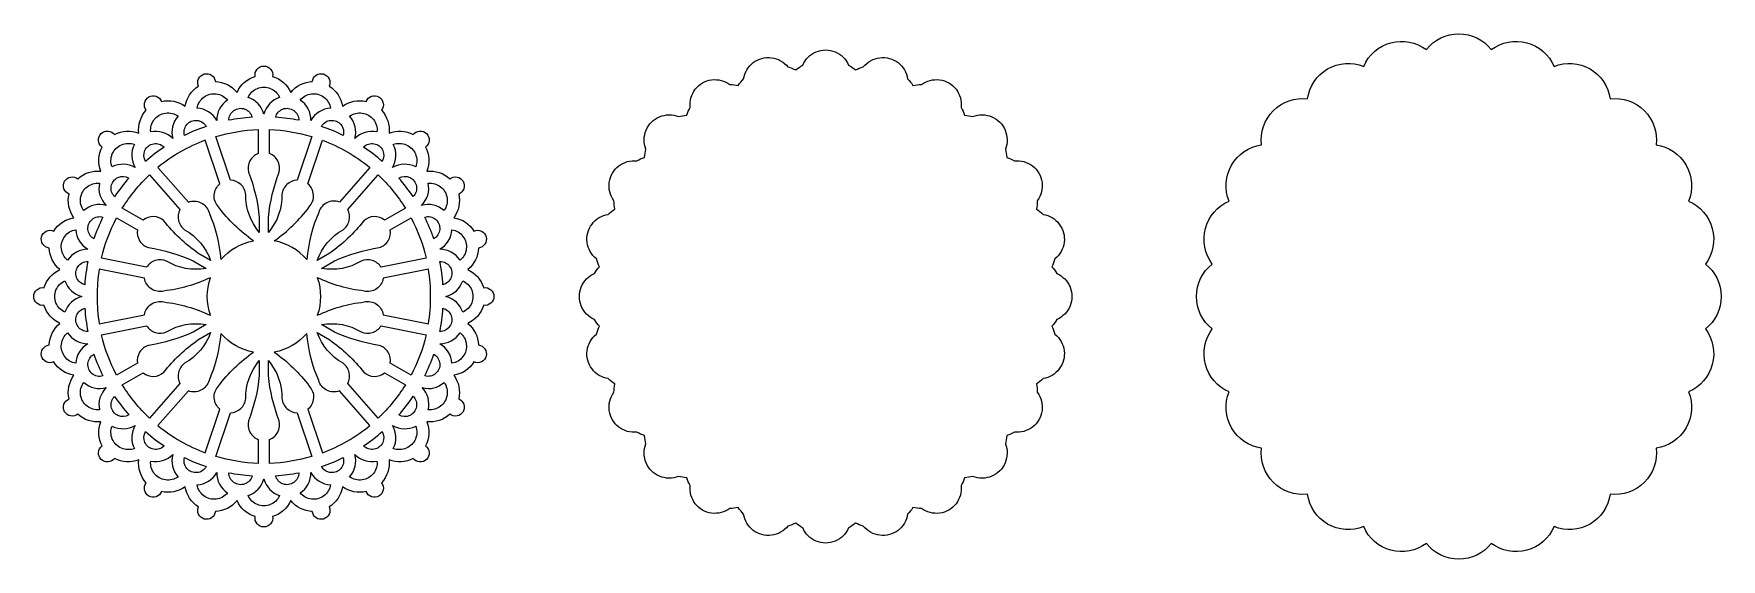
# Model space of a CAD drawing. Header units: centimetres. Extents: x -10.4 to 10.4, y -3.2 to 3.2.
import ezdxf

# ---------------------------------------------------------------- set-up
doc = ezdxf.new("R2010")
doc.units = ezdxf.units.CM
doc.header["$MEASUREMENT"] = 0
doc.layers.add('Layer 1', color=7, linetype='Continuous')

msp = doc.modelspace()

# ---------------------------------------------------------------- linework, layer by layer
at = {"layer": 'Layer 1', "lineweight": 9}
msp.add_open_spline([(7.60171, -3.05347), (7.72709, -3.14809), (7.88908, -3.17964), (8.0408, -3.13899), (8.0408, -3.13899), (8.19252, -3.09833), (8.31704, -2.99002), (8.37831, -2.84538), (8.37831, -2.84538), (8.5239, -2.90433), (8.68854, -2.89287), (8.82457, -2.81434), (8.82457, -2.81434), (8.9606, -2.7358), (9.05284, -2.59895), (9.07459, -2.44339), (9.07459, -2.44339), (9.23048, -2.46264), (9.38654, -2.40897), (9.49761, -2.2979), (9.49761, -2.2979), (9.60868, -2.18683), (9.66235, -2.03077), (9.6431, -1.87488), (9.6431, -1.87488), (9.79866, -1.85313), (9.93551, -1.76089), (10.01405, -1.62486), (10.01405, -1.62486), (10.09259, -1.48883), (10.10404, -1.32419), (10.04509, -1.1786), (10.04509, -1.1786), (10.18973, -1.11733), (10.29804, -0.99281), (10.3387, -0.84109), (10.3387, -0.84109), (10.37935, -0.68937), (10.3478, -0.52738), (10.25318, -0.402), (10.25318, -0.402), (10.37703, -0.30538), (10.44943, -0.15708), (10.44943, 0), (10.44943, 0), (10.44943, 0.15707), (10.37703, 0.30538), (10.25318, 0.402), (10.25318, 0.402), (10.3478, 0.52737), (10.37935, 0.68937), (10.3387, 0.84109), (10.3387, 0.84109), (10.29804, 0.99281), (10.18972, 1.11732), (10.04509, 1.1786), (10.04509, 1.1786), (10.10404, 1.32419), (10.09259, 1.48883), (10.01405, 1.62486), (10.01405, 1.62486), (9.93551, 1.76089), (9.79866, 1.85313), (9.6431, 1.87488), (9.6431, 1.87488), (9.66235, 2.03077), (9.60868, 2.18683), (9.49761, 2.2979), (9.49761, 2.2979), (9.38654, 2.40896), (9.23048, 2.46264), (9.07459, 2.44339), (9.07459, 2.44339), (9.05284, 2.59895), (8.9606, 2.7358), (8.82457, 2.81434), (8.82457, 2.81434), (8.68854, 2.89287), (8.5239, 2.90433), (8.37831, 2.84538), (8.37831, 2.84538), (8.31704, 2.99001), (8.19252, 3.09833), (8.0408, 3.13898), (8.0408, 3.13898), (7.88908, 3.17964), (7.72709, 3.14809), (7.60171, 3.05347), (7.60171, 3.05347), (7.50509, 3.17732), (7.35678, 3.24972), (7.19971, 3.24972), (7.19971, 3.24972), (7.04264, 3.24972), (6.89433, 3.17732), (6.79771, 3.05347), (6.79771, 3.05347), (6.67233, 3.14809), (6.51034, 3.17964), (6.35862, 3.13898), (6.35862, 3.13898), (6.2069, 3.09833), (6.08239, 2.99001), (6.02111, 2.84538), (6.02111, 2.84538), (5.87552, 2.90433), (5.71088, 2.89287), (5.57485, 2.81434), (5.57485, 2.81434), (5.43882, 2.7358), (5.34658, 2.59895), (5.32483, 2.44339), (5.32483, 2.44339), (5.16894, 2.46264), (5.01288, 2.40896), (4.90181, 2.2979), (4.90181, 2.2979), (4.79075, 2.18683), (4.73707, 2.03077), (4.75633, 1.87488), (4.75633, 1.87488), (4.60076, 1.85313), (4.46391, 1.76089), (4.38537, 1.62486), (4.38537, 1.62486), (4.30683, 1.48883), (4.29538, 1.32419), (4.35433, 1.1786), (4.35433, 1.1786), (4.2097, 1.11733), (4.10138, 0.99281), (4.06073, 0.84109), (4.06073, 0.84109), (4.02007, 0.68937), (4.05162, 0.52737), (4.14624, 0.402), (4.14624, 0.402), (4.02239, 0.30538), (3.94999, 0.15707), (3.94999, 0), (3.94999, 0), (3.94999, -0.15708), (4.02239, -0.30538), (4.14624, -0.402), (4.14624, -0.402), (4.05162, -0.52738), (4.02007, -0.68937), (4.06073, -0.84109), (4.06073, -0.84109), (4.10138, -0.99281), (4.2097, -1.11733), (4.35433, -1.1786), (4.35433, -1.1786), (4.29538, -1.32419), (4.30683, -1.48883), (4.38537, -1.62486), (4.38537, -1.62486), (4.46391, -1.76089), (4.60076, -1.85313), (4.75632, -1.87488), (4.75632, -1.87488), (4.73707, -2.03077), (4.79075, -2.18683), (4.90181, -2.2979), (4.90181, -2.2979), (5.01288, -2.40897), (5.16894, -2.46264), (5.32483, -2.44339), (5.32483, -2.44339), (5.34658, -2.59895), (5.43882, -2.7358), (5.57485, -2.81434), (5.57485, -2.81434), (5.71088, -2.89287), (5.87552, -2.90433), (6.02111, -2.84538), (6.02111, -2.84538), (6.08239, -2.99001), (6.2069, -3.09833), (6.35862, -3.13899), (6.35862, -3.13899), (6.51034, -3.17964), (6.67233, -3.14809), (6.79771, -3.05347), (6.79771, -3.05347), (6.89433, -3.17732), (7.04264, -3.24972), (7.19971, -3.24972), (7.19971, -3.24972), (7.35678, -3.24972), (7.50509, -3.17732), (7.60171, -3.05347)], degree=3, knots=[0, 0, 0, 0, 0.02040816, 0.02040816, 0.02040816, 0.02040816, 0.04081633, 0.04081633, 0.04081633, 0.04081633, 0.06122449, 0.06122449, 0.06122449, 0.06122449, 0.08163265, 0.08163265, 0.08163265, 0.08163265, 0.10204082, 0.10204082, 0.10204082, 0.10204082, 0.12244898, 0.12244898, 0.12244898, 0.12244898, 0.14285714, 0.14285714, 0.14285714, 0.14285714, 0.16326531, 0.16326531, 0.16326531, 0.16326531, 0.18367347, 0.18367347, 0.18367347, 0.18367347, 0.20408163, 0.20408163, 0.20408163, 0.20408163, 0.2244898, 0.2244898, 0.2244898, 0.2244898, 0.24489796, 0.24489796, 0.24489796, 0.24489796, 0.26530612, 0.26530612, 0.26530612, 0.26530612, 0.28571429, 0.28571429, 0.28571429, 0.28571429, 0.30612245, 0.30612245, 0.30612245, 0.30612245, 0.32653061, 0.32653061, 0.32653061, 0.32653061, 0.34693878, 0.34693878, 0.34693878, 0.34693878, 0.36734694, 0.36734694, 0.36734694, 0.36734694, 0.3877551, 0.3877551, 0.3877551, 0.3877551, 0.40816327, 0.40816327, 0.40816327, 0.40816327, 0.42857143, 0.42857143, 0.42857143, 0.42857143, 0.44897959, 0.44897959, 0.44897959, 0.44897959, 0.46938776, 0.46938776, 0.46938776, 0.46938776, 0.48979592, 0.48979592, 0.48979592, 0.48979592, 0.51020408, 0.51020408, 0.51020408, 0.51020408, 0.53061224, 0.53061224, 0.53061224, 0.53061224, 0.55102041, 0.55102041, 0.55102041, 0.55102041, 0.57142857, 0.57142857, 0.57142857, 0.57142857, 0.59183673, 0.59183673, 0.59183673, 0.59183673, 0.6122449, 0.6122449, 0.6122449, 0.6122449, 0.63265306, 0.63265306, 0.63265306, 0.63265306, 0.65306122, 0.65306122, 0.65306122, 0.65306122, 0.67346939, 0.67346939, 0.67346939, 0.67346939, 0.69387755, 0.69387755, 0.69387755, 0.69387755, 0.71428571, 0.71428571, 0.71428571, 0.71428571, 0.73469388, 0.73469388, 0.73469388, 0.73469388, 0.75510204, 0.75510204, 0.75510204, 0.75510204, 0.7755102, 0.7755102, 0.7755102, 0.7755102, 0.79591837, 0.79591837, 0.79591837, 0.79591837, 0.81632653, 0.81632653, 0.81632653, 0.81632653, 0.83673469, 0.83673469, 0.83673469, 0.83673469, 0.85714286, 0.85714286, 0.85714286, 0.85714286, 0.87755102, 0.87755102, 0.87755102, 0.87755102, 0.89795918, 0.89795918, 0.89795918, 0.89795918, 0.91836735, 0.91836735, 0.91836735, 0.91836735, 0.93877551, 0.93877551, 0.93877551, 0.93877551, 0.95918367, 0.95918367, 0.95918367, 0.95918367, 1, 1, 1, 1], dxfattribs=at)
at = {"layer": 'Layer 1', "color": 52, "lineweight": 9}
msp.add_open_spline([(-0.92654, -2.86303), (-0.89434, -2.93738), (-0.83428, -2.99616), (-0.75926, -3.02677), (-0.75926, -3.02677), (-0.68423, -3.05737), (-0.6002, -3.05737), (-0.52517, -3.02677), (-0.52517, -3.02677), (-0.45014, -2.99616), (-0.39009, -2.93738), (-0.35788, -2.86302), (-0.35788, -2.86302), (-0.32787, -2.84553), (-0.29954, -2.82529), (-0.27325, -2.80259), (-0.27325, -2.80259), (-0.24197, -2.81771), (-0.20937, -2.82992), (-0.17585, -2.83906), (-0.17585, -2.83906), (-0.1255, -2.90254), (-0.05228, -2.94378), (0.02812, -2.95393), (0.02812, -2.95393), (0.10851, -2.96407), (0.18967, -2.94232), (0.25422, -2.89334), (0.25422, -2.89334), (0.31877, -2.84435), (0.36157, -2.77204), (0.37343, -2.69188), (0.37343, -2.69188), (0.39789, -2.66721), (0.42002, -2.64033), (0.43954, -2.61159), (0.43954, -2.61159), (0.47367, -2.61811), (0.50832, -2.62147), (0.54306, -2.62162), (0.54306, -2.62162), (0.60813, -2.66991), (0.68953, -2.69078), (0.76981, -2.67978), (0.76981, -2.67978), (0.85009, -2.66877), (0.92286, -2.62676), (0.97253, -2.56273), (0.97253, -2.56273), (1.0222, -2.49871), (1.04482, -2.41778), (1.03554, -2.33729), (1.03554, -2.33729), (1.05278, -2.30713), (1.0672, -2.27544), (1.07861, -2.24263), (1.07861, -2.24263), (1.11326, -2.24009), (1.1476, -2.23436), (1.1812, -2.22552), (1.1812, -2.22552), (1.25655, -2.25532), (1.34057, -2.25442), (1.41527, -2.22301), (1.41527, -2.22301), (1.48996, -2.1916), (1.54938, -2.13218), (1.58079, -2.05749), (1.58079, -2.05749), (1.6122, -1.98279), (1.6131, -1.89876), (1.5833, -1.82341), (1.5833, -1.82341), (1.59215, -1.78982), (1.59787, -1.75548), (1.60041, -1.72083), (1.60041, -1.72083), (1.63322, -1.70941), (1.66491, -1.69499), (1.69507, -1.67775), (1.69507, -1.67775), (1.77557, -1.68704), (1.8565, -1.66442), (1.92052, -1.61475), (1.92052, -1.61475), (1.98454, -1.56507), (2.02655, -1.4923), (2.03756, -1.41202), (2.03756, -1.41202), (2.04856, -1.33174), (2.02769, -1.25035), (1.9794, -1.18528), (1.9794, -1.18528), (1.97925, -1.15054), (1.9759, -1.11588), (1.96938, -1.08176), (1.96938, -1.08176), (1.99811, -1.06224), (2.02499, -1.04011), (2.04966, -1.01565), (2.04966, -1.01565), (2.12982, -1.00378), (2.20214, -0.96099), (2.25112, -0.89644), (2.25112, -0.89644), (2.3001, -0.83189), (2.32185, -0.75073), (2.31171, -0.67033), (2.31171, -0.67033), (2.30156, -0.58994), (2.26033, -0.51672), (2.19684, -0.46637), (2.19684, -0.46637), (2.18771, -0.43285), (2.1755, -0.40024), (2.16037, -0.36897), (2.16037, -0.36897), (2.18308, -0.34268), (2.20331, -0.31435), (2.22081, -0.28433), (2.22081, -0.28433), (2.29516, -0.25213), (2.35394, -0.19208), (2.38455, -0.11705), (2.38455, -0.11705), (2.41515, -0.04202), (2.41515, 0.04201), (2.38455, 0.11704), (2.38455, 0.11704), (2.35394, 0.19207), (2.29516, 0.25212), (2.2208, 0.28433), (2.2208, 0.28433), (2.20331, 0.31434), (2.18308, 0.34267), (2.16037, 0.36896), (2.16037, 0.36896), (2.1755, 0.40024), (2.18771, 0.43284), (2.19684, 0.46636), (2.19684, 0.46636), (2.26033, 0.51671), (2.30156, 0.58993), (2.31171, 0.67033), (2.31171, 0.67033), (2.32185, 0.75072), (2.3001, 0.83189), (2.25112, 0.89644), (2.25112, 0.89644), (2.20214, 0.96098), (2.12982, 1.00378), (2.04966, 1.01564), (2.04966, 1.01564), (2.02499, 1.0401), (1.99811, 1.06223), (1.96938, 1.08175), (1.96938, 1.08175), (1.9759, 1.11588), (1.97925, 1.15053), (1.9794, 1.18527), (1.9794, 1.18527), (2.02769, 1.25034), (2.04856, 1.33174), (2.03756, 1.41202), (2.03756, 1.41202), (2.02655, 1.49229), (1.98454, 1.56507), (1.92052, 1.61474), (1.92052, 1.61474), (1.8565, 1.66441), (1.77557, 1.68703), (1.69507, 1.67774), (1.69507, 1.67774), (1.66491, 1.69499), (1.63322, 1.70941), (1.60041, 1.72082), (1.60041, 1.72082), (1.59787, 1.75547), (1.59215, 1.78981), (1.5833, 1.82341), (1.5833, 1.82341), (1.6131, 1.89876), (1.6122, 1.98278), (1.58079, 2.05748), (1.58079, 2.05748), (1.54938, 2.13217), (1.48996, 2.19159), (1.41527, 2.223), (1.41527, 2.223), (1.34057, 2.25441), (1.25655, 2.25531), (1.1812, 2.22551), (1.1812, 2.22551), (1.1476, 2.23436), (1.11326, 2.24009), (1.07861, 2.24262), (1.07861, 2.24262), (1.0672, 2.27543), (1.05277, 2.30712), (1.03553, 2.33728), (1.03553, 2.33728), (1.04482, 2.41778), (1.0222, 2.49871), (0.97253, 2.56273), (0.97253, 2.56273), (0.92286, 2.62675), (0.85009, 2.66876), (0.76981, 2.67977), (0.76981, 2.67977), (0.68953, 2.69078), (0.60813, 2.6699), (0.54306, 2.62161), (0.54306, 2.62161), (0.50832, 2.62146), (0.47367, 2.61811), (0.43954, 2.61159), (0.43954, 2.61159), (0.42002, 2.64033), (0.39789, 2.6672), (0.37343, 2.69187), (0.37343, 2.69187), (0.36157, 2.77203), (0.31877, 2.84435), (0.25422, 2.89333), (0.25422, 2.89333), (0.18967, 2.94231), (0.10851, 2.96406), (0.02812, 2.95392), (0.02812, 2.95392), (-0.05228, 2.94377), (-0.1255, 2.90254), (-0.17585, 2.83905), (-0.17585, 2.83905), (-0.20937, 2.82992), (-0.24197, 2.81771), (-0.27325, 2.80258), (-0.27325, 2.80258), (-0.29954, 2.82529), (-0.32787, 2.84552), (-0.35788, 2.86302), (-0.35788, 2.86302), (-0.39009, 2.93737), (-0.45014, 2.99615), (-0.52517, 3.02676), (-0.52517, 3.02676), (-0.6002, 3.05737), (-0.68423, 3.05737), (-0.75926, 3.02676), (-0.75926, 3.02676), (-0.83428, 2.99615), (-0.89434, 2.93737), (-0.92654, 2.86302), (-0.92654, 2.86302), (-0.95656, 2.84552), (-0.98489, 2.82529), (-1.01118, 2.80258), (-1.01118, 2.80258), (-1.04245, 2.81771), (-1.07506, 2.82992), (-1.10858, 2.83905), (-1.10858, 2.83905), (-1.15893, 2.90254), (-1.23215, 2.94377), (-1.31254, 2.95392), (-1.31254, 2.95392), (-1.39294, 2.96406), (-1.4741, 2.94231), (-1.53865, 2.89333), (-1.53865, 2.89333), (-1.6032, 2.84435), (-1.64599, 2.77203), (-1.65786, 2.69187), (-1.65786, 2.69187), (-1.68232, 2.6672), (-1.70445, 2.64033), (-1.72397, 2.61159), (-1.72397, 2.61159), (-1.75809, 2.61811), (-1.79275, 2.62146), (-1.82749, 2.62161), (-1.82749, 2.62161), (-1.89256, 2.6699), (-1.97395, 2.69078), (-2.05423, 2.67977), (-2.05423, 2.67977), (-2.13451, 2.66876), (-2.20728, 2.62675), (-2.25696, 2.56273), (-2.25696, 2.56273), (-2.30663, 2.49871), (-2.32925, 2.41778), (-2.31996, 2.33728), (-2.31996, 2.33728), (-2.3372, 2.30712), (-2.35162, 2.27543), (-2.36304, 2.24262), (-2.36304, 2.24262), (-2.39769, 2.24009), (-2.43203, 2.23436), (-2.46562, 2.22551), (-2.46562, 2.22551), (-2.54097, 2.25531), (-2.625, 2.25441), (-2.6997, 2.223), (-2.6997, 2.223), (-2.77439, 2.19159), (-2.83381, 2.13217), (-2.86522, 2.05748), (-2.86522, 2.05748), (-2.89663, 1.98278), (-2.89753, 1.89876), (-2.86773, 1.82341), (-2.86773, 1.82341), (-2.87657, 1.78981), (-2.8823, 1.75547), (-2.88484, 1.72082), (-2.88484, 1.72082), (-2.91765, 1.70941), (-2.94934, 1.69499), (-2.9795, 1.67774), (-2.9795, 1.67774), (-3.05999, 1.68703), (-3.14092, 1.66441), (-3.20494, 1.61474), (-3.20494, 1.61474), (-3.26896, 1.56507), (-3.31098, 1.49229), (-3.32199, 1.41202), (-3.32199, 1.41202), (-3.33299, 1.33174), (-3.31212, 1.25034), (-3.26383, 1.18527), (-3.26383, 1.18527), (-3.26368, 1.15053), (-3.26032, 1.11588), (-3.2538, 1.08175), (-3.2538, 1.08175), (-3.28254, 1.06223), (-3.30942, 1.0401), (-3.33409, 1.01564), (-3.33409, 1.01564), (-3.41425, 1.00378), (-3.48656, 0.96098), (-3.53555, 0.89644), (-3.53555, 0.89644), (-3.58453, 0.83189), (-3.60628, 0.75072), (-3.59613, 0.67033), (-3.59613, 0.67033), (-3.58599, 0.58993), (-3.54475, 0.51671), (-3.48127, 0.46636), (-3.48127, 0.46636), (-3.47213, 0.43284), (-3.45992, 0.40024), (-3.44479, 0.36896), (-3.44479, 0.36896), (-3.4675, 0.34267), (-3.48774, 0.31434), (-3.50523, 0.28433), (-3.50523, 0.28433), (-3.57959, 0.25212), (-3.63837, 0.19207), (-3.66898, 0.11704), (-3.66898, 0.11704), (-3.69958, 0.04201), (-3.69958, -0.04202), (-3.66898, -0.11705), (-3.66898, -0.11705), (-3.63837, -0.19208), (-3.57959, -0.25213), (-3.50523, -0.28433), (-3.50523, -0.28433), (-3.48774, -0.31435), (-3.4675, -0.34268), (-3.44479, -0.36897), (-3.44479, -0.36897), (-3.45992, -0.40024), (-3.47213, -0.43285), (-3.48127, -0.46637), (-3.48127, -0.46637), (-3.54475, -0.51672), (-3.58599, -0.58994), (-3.59613, -0.67033), (-3.59613, -0.67033), (-3.60628, -0.75073), (-3.58453, -0.83189), (-3.53555, -0.89644), (-3.53555, -0.89644), (-3.48656, -0.96099), (-3.41425, -1.00378), (-3.33409, -1.01565), (-3.33409, -1.01565), (-3.30942, -1.04011), (-3.28254, -1.06224), (-3.2538, -1.08176), (-3.2538, -1.08176), (-3.26032, -1.11588), (-3.26368, -1.15054), (-3.26383, -1.18528), (-3.26383, -1.18528), (-3.31212, -1.25035), (-3.33299, -1.33174), (-3.32199, -1.41202), (-3.32199, -1.41202), (-3.31098, -1.4923), (-3.26896, -1.56507), (-3.20494, -1.61475), (-3.20494, -1.61475), (-3.14092, -1.66442), (-3.05999, -1.68704), (-2.9795, -1.67775), (-2.9795, -1.67775), (-2.94934, -1.69499), (-2.91765, -1.70941), (-2.88484, -1.72083), (-2.88484, -1.72083), (-2.8823, -1.75548), (-2.87657, -1.78982), (-2.86773, -1.82341), (-2.86773, -1.82341), (-2.89753, -1.89876), (-2.89663, -1.98279), (-2.86522, -2.05749), (-2.86522, -2.05749), (-2.83381, -2.13218), (-2.77439, -2.1916), (-2.6997, -2.22301), (-2.6997, -2.22301), (-2.625, -2.25442), (-2.54097, -2.25532), (-2.46562, -2.22552), (-2.46562, -2.22552), (-2.43203, -2.23436), (-2.39769, -2.24009), (-2.36304, -2.24263), (-2.36304, -2.24263), (-2.35162, -2.27544), (-2.3372, -2.30713), (-2.31996, -2.33729), (-2.31996, -2.33729), (-2.32924, -2.41778), (-2.30663, -2.49871), (-2.25696, -2.56273), (-2.25696, -2.56273), (-2.20728, -2.62676), (-2.13451, -2.66877), (-2.05423, -2.67978), (-2.05423, -2.67978), (-1.97395, -2.69078), (-1.89256, -2.66991), (-1.82749, -2.62162), (-1.82749, -2.62162), (-1.79275, -2.62147), (-1.75809, -2.61811), (-1.72397, -2.61159), (-1.72397, -2.61159), (-1.70445, -2.64033), (-1.68232, -2.66721), (-1.65786, -2.69188), (-1.65786, -2.69188), (-1.64599, -2.77204), (-1.6032, -2.84436), (-1.53865, -2.89334), (-1.53865, -2.89334), (-1.4741, -2.94232), (-1.39294, -2.96407), (-1.31254, -2.95393), (-1.31254, -2.95393), (-1.23215, -2.94378), (-1.15893, -2.90254), (-1.10858, -2.83906), (-1.10858, -2.83906), (-1.07506, -2.82992), (-1.04245, -2.81771), (-1.01118, -2.80259), (-1.01118, -2.80259), (-0.98489, -2.82529), (-0.95656, -2.84553), (-0.92654, -2.86303)], degree=3, knots=[0, 0, 0, 0, 0.00826446, 0.00826446, 0.00826446, 0.00826446, 0.01652893, 0.01652893, 0.01652893, 0.01652893, 0.02479339, 0.02479339, 0.02479339, 0.02479339, 0.03305785, 0.03305785, 0.03305785, 0.03305785, 0.04132231, 0.04132231, 0.04132231, 0.04132231, 0.04958678, 0.04958678, 0.04958678, 0.04958678, 0.05785124, 0.05785124, 0.05785124, 0.05785124, 0.0661157, 0.0661157, 0.0661157, 0.0661157, 0.07438017, 0.07438017, 0.07438017, 0.07438017, 0.08264463, 0.08264463, 0.08264463, 0.08264463, 0.09090909, 0.09090909, 0.09090909, 0.09090909, 0.09917355, 0.09917355, 0.09917355, 0.09917355, 0.10743802, 0.10743802, 0.10743802, 0.10743802, 0.11570248, 0.11570248, 0.11570248, 0.11570248, 0.12396694, 0.12396694, 0.12396694, 0.12396694, 0.1322314, 0.1322314, 0.1322314, 0.1322314, 0.14049587, 0.14049587, 0.14049587, 0.14049587, 0.14876033, 0.14876033, 0.14876033, 0.14876033, 0.15702479, 0.15702479, 0.15702479, 0.15702479, 0.16528926, 0.16528926, 0.16528926, 0.16528926, 0.17355372, 0.17355372, 0.17355372, 0.17355372, 0.18181818, 0.18181818, 0.18181818, 0.18181818, 0.19008264, 0.19008264, 0.19008264, 0.19008264, 0.19834711, 0.19834711, 0.19834711, 0.19834711, 0.20661157, 0.20661157, 0.20661157, 0.20661157, 0.21487603, 0.21487603, 0.21487603, 0.21487603, 0.2231405, 0.2231405, 0.2231405, 0.2231405, 0.23140496, 0.23140496, 0.23140496, 0.23140496, 0.23966942, 0.23966942, 0.23966942, 0.23966942, 0.24793388, 0.24793388, 0.24793388, 0.24793388, 0.25619835, 0.25619835, 0.25619835, 0.25619835, 0.26446281, 0.26446281, 0.26446281, 0.26446281, 0.27272727, 0.27272727, 0.27272727, 0.27272727, 0.28099174, 0.28099174, 0.28099174, 0.28099174, 0.2892562, 0.2892562, 0.2892562, 0.2892562, 0.29752066, 0.29752066, 0.29752066, 0.29752066, 0.30578512, 0.30578512, 0.30578512, 0.30578512, 0.31404959, 0.31404959, 0.31404959, 0.31404959, 0.32231405, 0.32231405, 0.32231405, 0.32231405, 0.33057851, 0.33057851, 0.33057851, 0.33057851, 0.33884298, 0.33884298, 0.33884298, 0.33884298, 0.34710744, 0.34710744, 0.34710744, 0.34710744, 0.3553719, 0.3553719, 0.3553719, 0.3553719, 0.36363636, 0.36363636, 0.36363636, 0.36363636, 0.37190083, 0.37190083, 0.37190083, 0.37190083, 0.38016529, 0.38016529, 0.38016529, 0.38016529, 0.38842975, 0.38842975, 0.38842975, 0.38842975, 0.39669421, 0.39669421, 0.39669421, 0.39669421, 0.40495868, 0.40495868, 0.40495868, 0.40495868, 0.41322314, 0.41322314, 0.41322314, 0.41322314, 0.4214876, 0.4214876, 0.4214876, 0.4214876, 0.42975207, 0.42975207, 0.42975207, 0.42975207, 0.43801653, 0.43801653, 0.43801653, 0.43801653, 0.44628099, 0.44628099, 0.44628099, 0.44628099, 0.45454545, 0.45454545, 0.45454545, 0.45454545, 0.46280992, 0.46280992, 0.46280992, 0.46280992, 0.47107438, 0.47107438, 0.47107438, 0.47107438, 0.47933884, 0.47933884, 0.47933884, 0.47933884, 0.48760331, 0.48760331, 0.48760331, 0.48760331, 0.49586777, 0.49586777, 0.49586777, 0.49586777, 0.50413223, 0.50413223, 0.50413223, 0.50413223, 0.51239669, 0.51239669, 0.51239669, 0.51239669, 0.52066116, 0.52066116, 0.52066116, 0.52066116, 0.52892562, 0.52892562, 0.52892562, 0.52892562, 0.53719008, 0.53719008, 0.53719008, 0.53719008, 0.54545455, 0.54545455, 0.54545455, 0.54545455, 0.55371901, 0.55371901, 0.55371901, 0.55371901, 0.56198347, 0.56198347, 0.56198347, 0.56198347, 0.57024793, 0.57024793, 0.57024793, 0.57024793, 0.5785124, 0.5785124, 0.5785124, 0.5785124, 0.58677686, 0.58677686, 0.58677686, 0.58677686, 0.59504132, 0.59504132, 0.59504132, 0.59504132, 0.60330579, 0.60330579, 0.60330579, 0.60330579, 0.61157025, 0.61157025, 0.61157025, 0.61157025, 0.61983471, 0.61983471, 0.61983471, 0.61983471, 0.62809917, 0.62809917, 0.62809917, 0.62809917, 0.63636364, 0.63636364, 0.63636364, 0.63636364, 0.6446281, 0.6446281, 0.6446281, 0.6446281, 0.65289256, 0.65289256, 0.65289256, 0.65289256, 0.66115702, 0.66115702, 0.66115702, 0.66115702, 0.66942149, 0.66942149, 0.66942149, 0.66942149, 0.67768595, 0.67768595, 0.67768595, 0.67768595, 0.68595041, 0.68595041, 0.68595041, 0.68595041, 0.69421488, 0.69421488, 0.69421488, 0.69421488, 0.70247934, 0.70247934, 0.70247934, 0.70247934, 0.7107438, 0.7107438, 0.7107438, 0.7107438, 0.71900826, 0.71900826, 0.71900826, 0.71900826, 0.72727273, 0.72727273, 0.72727273, 0.72727273, 0.73553719, 0.73553719, 0.73553719, 0.73553719, 0.74380165, 0.74380165, 0.74380165, 0.74380165, 0.75206612, 0.75206612, 0.75206612, 0.75206612, 0.76033058, 0.76033058, 0.76033058, 0.76033058, 0.76859504, 0.76859504, 0.76859504, 0.76859504, 0.7768595, 0.7768595, 0.7768595, 0.7768595, 0.78512397, 0.78512397, 0.78512397, 0.78512397, 0.79338843, 0.79338843, 0.79338843, 0.79338843, 0.80165289, 0.80165289, 0.80165289, 0.80165289, 0.80991736, 0.80991736, 0.80991736, 0.80991736, 0.81818182, 0.81818182, 0.81818182, 0.81818182, 0.82644628, 0.82644628, 0.82644628, 0.82644628, 0.83471074, 0.83471074, 0.83471074, 0.83471074, 0.84297521, 0.84297521, 0.84297521, 0.84297521, 0.85123967, 0.85123967, 0.85123967, 0.85123967, 0.85950413, 0.85950413, 0.85950413, 0.85950413, 0.8677686, 0.8677686, 0.8677686, 0.8677686, 0.87603306, 0.87603306, 0.87603306, 0.87603306, 0.88429752, 0.88429752, 0.88429752, 0.88429752, 0.89256198, 0.89256198, 0.89256198, 0.89256198, 0.90082645, 0.90082645, 0.90082645, 0.90082645, 0.90909091, 0.90909091, 0.90909091, 0.90909091, 0.91735537, 0.91735537, 0.91735537, 0.91735537, 0.92561983, 0.92561983, 0.92561983, 0.92561983, 0.9338843, 0.9338843, 0.9338843, 0.9338843, 0.94214876, 0.94214876, 0.94214876, 0.94214876, 0.95041322, 0.95041322, 0.95041322, 0.95041322, 0.95867769, 0.95867769, 0.95867769, 0.95867769, 0.96694215, 0.96694215, 0.96694215, 0.96694215, 0.97520661, 0.97520661, 0.97520661, 0.97520661, 0.98347107, 0.98347107, 0.98347107, 0.98347107, 1, 1, 1, 1], dxfattribs=at)
at = {"layer": 'Layer 1', "color": 2, "lineweight": 9}
for points, knots in [([(-7.70831, -2.7233), (-7.71314, -2.75497), (-7.70391, -2.78716), (-7.68304, -2.81145), (-7.68304, -2.81145), (-7.66217, -2.83574), (-7.63174, -2.84972), (-7.59971, -2.84972), (-7.59971, -2.84972), (-7.56768, -2.84972), (-7.53725, -2.83574), (-7.51638, -2.81145), (-7.51638, -2.81145), (-7.49551, -2.78716), (-7.48628, -2.75497), (-7.4911, -2.7233), (-7.4911, -2.7233), (-7.39155, -2.69223), (-7.31008, -2.62), (-7.2673, -2.52489), (-7.2673, -2.52489), (-7.20136, -2.60568), (-7.10397, -2.65437), (-6.99977, -2.65862), (-6.99977, -2.65862), (-6.99624, -2.69045), (-6.97899, -2.71915), (-6.95254, -2.73722), (-6.95254, -2.73722), (-6.9261, -2.75528), (-6.89308, -2.7609), (-6.86215, -2.75262), (-6.86215, -2.75262), (-6.83121, -2.74433), (-6.80543, -2.72295), (-6.79156, -2.69408), (-6.79156, -2.69408), (-6.77769, -2.66522), (-6.77711, -2.63173), (-6.78996, -2.6024), (-6.78996, -2.6024), (-6.70185, -2.54662), (-6.64184, -2.45576), (-6.62514, -2.35282), (-6.62514, -2.35282), (-6.54054, -2.4138), (-6.43386, -2.43562), (-6.33211, -2.41275), (-6.33211, -2.41275), (-6.32046, -2.44258), (-6.29637, -2.46585), (-6.26615, -2.47645), (-6.26615, -2.47645), (-6.23593, -2.48706), (-6.20259, -2.48394), (-6.17485, -2.46793), (-6.17485, -2.46793), (-6.14711, -2.45191), (-6.12775, -2.42459), (-6.12182, -2.39312), (-6.12182, -2.39312), (-6.11589, -2.36165), (-6.12399, -2.32915), (-6.144, -2.30415), (-6.144, -2.30415), (-6.07333, -2.22746), (-6.03889, -2.12417), (-6.04939, -2.02041), (-6.04939, -2.02041), (-5.95189, -2.05742), (-5.84321, -2.05088), (-5.75084, -2.00246), (-5.75084, -2.00246), (-5.73186, -2.02826), (-5.70257, -2.0445), (-5.67064, -2.04692), (-5.67064, -2.04692), (-5.6387, -2.04934), (-5.6073, -2.0377), (-5.58465, -2.01506), (-5.58465, -2.01506), (-5.56201, -1.99241), (-5.55037, -1.96101), (-5.55279, -1.92907), (-5.55279, -1.92907), (-5.55521, -1.89714), (-5.57145, -1.86785), (-5.59725, -1.84887), (-5.59725, -1.84887), (-5.54883, -1.7565), (-5.54229, -1.64782), (-5.5793, -1.55032), (-5.5793, -1.55032), (-5.47554, -1.56083), (-5.37225, -1.52638), (-5.29556, -1.45571), (-5.29556, -1.45571), (-5.27056, -1.47572), (-5.23806, -1.48382), (-5.20659, -1.47789), (-5.20659, -1.47789), (-5.17512, -1.47196), (-5.1478, -1.4526), (-5.13178, -1.42486), (-5.13178, -1.42486), (-5.11577, -1.39712), (-5.11266, -1.36378), (-5.12326, -1.33356), (-5.12326, -1.33356), (-5.13386, -1.30334), (-5.15713, -1.27925), (-5.18696, -1.2676), (-5.18696, -1.2676), (-5.16409, -1.16585), (-5.18591, -1.05917), (-5.24689, -0.97457), (-5.24689, -0.97457), (-5.14395, -0.95787), (-5.05309, -0.89786), (-4.99731, -0.80975), (-4.99731, -0.80975), (-4.96798, -0.8226), (-4.93449, -0.82202), (-4.90563, -0.80815), (-4.90563, -0.80815), (-4.87676, -0.79428), (-4.85538, -0.7685), (-4.84709, -0.73756), (-4.84709, -0.73756), (-4.8388, -0.70663), (-4.84443, -0.67361), (-4.86249, -0.64717), (-4.86249, -0.64717), (-4.88056, -0.62072), (-4.90926, -0.60347), (-4.94109, -0.59994), (-4.94109, -0.59994), (-4.94534, -0.49574), (-4.99402, -0.39835), (-5.07482, -0.33241), (-5.07482, -0.33241), (-4.97971, -0.28963), (-4.90748, -0.20816), (-4.87641, -0.10861), (-4.87641, -0.10861), (-4.84475, -0.11343), (-4.81255, -0.1042), (-4.78826, -0.08333), (-4.78826, -0.08333), (-4.76397, -0.06246), (-4.74999, -0.03203), (-4.74999, 0), (-4.74999, 0), (-4.74999, 0.03203), (-4.76397, 0.06246), (-4.78826, 0.08333), (-4.78826, 0.08333), (-4.81255, 0.1042), (-4.84475, 0.11343), (-4.87641, 0.1086), (-4.87641, 0.1086), (-4.90748, 0.20815), (-4.97971, 0.28963), (-5.07482, 0.33241), (-5.07482, 0.33241), (-4.99402, 0.39834), (-4.94534, 0.49574), (-4.94109, 0.59994), (-4.94109, 0.59994), (-4.90926, 0.60347), (-4.88056, 0.62072), (-4.86249, 0.64716), (-4.86249, 0.64716), (-4.84443, 0.67361), (-4.8388, 0.70662), (-4.84709, 0.73756), (-4.84709, 0.73756), (-4.85538, 0.7685), (-4.87676, 0.79427), (-4.90563, 0.80815), (-4.90563, 0.80815), (-4.93449, 0.82202), (-4.96798, 0.8226), (-4.99731, 0.80974), (-4.99731, 0.80974), (-5.05309, 0.89786), (-5.14395, 0.95786), (-5.24689, 0.97457), (-5.24689, 0.97457), (-5.18591, 1.05917), (-5.16409, 1.16584), (-5.18696, 1.2676), (-5.18696, 1.2676), (-5.15713, 1.27925), (-5.13386, 1.30334), (-5.12326, 1.33356), (-5.12326, 1.33356), (-5.11266, 1.36378), (-5.11577, 1.39712), (-5.13178, 1.42486), (-5.13178, 1.42486), (-5.1478, 1.45259), (-5.17512, 1.47196), (-5.20659, 1.47789), (-5.20659, 1.47789), (-5.23806, 1.48382), (-5.27056, 1.47571), (-5.29556, 1.4557), (-5.29556, 1.4557), (-5.37225, 1.52638), (-5.47554, 1.56082), (-5.5793, 1.55031), (-5.5793, 1.55031), (-5.54229, 1.64782), (-5.54883, 1.7565), (-5.59725, 1.84887), (-5.59725, 1.84887), (-5.57145, 1.86784), (-5.55521, 1.89713), (-5.55279, 1.92907), (-5.55279, 1.92907), (-5.55037, 1.96101), (-5.56201, 1.99241), (-5.58465, 2.01505), (-5.58465, 2.01505), (-5.6073, 2.0377), (-5.6387, 2.04934), (-5.67064, 2.04692), (-5.67064, 2.04692), (-5.70257, 2.0445), (-5.73186, 2.02826), (-5.75084, 2.00246), (-5.75084, 2.00246), (-5.84321, 2.05088), (-5.95189, 2.05741), (-6.04939, 2.02041), (-6.04939, 2.02041), (-6.03889, 2.12417), (-6.07333, 2.22746), (-6.144, 2.30414), (-6.144, 2.30414), (-6.12399, 2.32915), (-6.11589, 2.36165), (-6.12182, 2.39312), (-6.12182, 2.39312), (-6.12775, 2.42459), (-6.14711, 2.45191), (-6.17485, 2.46793), (-6.17485, 2.46793), (-6.20259, 2.48394), (-6.23593, 2.48705), (-6.26615, 2.47645), (-6.26615, 2.47645), (-6.29637, 2.46585), (-6.32046, 2.44258), (-6.33211, 2.41275), (-6.33211, 2.41275), (-6.43386, 2.43561), (-6.54054, 2.4138), (-6.62514, 2.35282), (-6.62514, 2.35282), (-6.64184, 2.45576), (-6.70185, 2.54662), (-6.78996, 2.6024), (-6.78996, 2.6024), (-6.77711, 2.63173), (-6.77769, 2.66521), (-6.79156, 2.69408), (-6.79156, 2.69408), (-6.80543, 2.72295), (-6.83121, 2.74433), (-6.86215, 2.75261), (-6.86215, 2.75261), (-6.89308, 2.7609), (-6.9261, 2.75528), (-6.95254, 2.73722), (-6.95254, 2.73722), (-6.97899, 2.71915), (-6.99624, 2.69045), (-6.99977, 2.65862), (-6.99977, 2.65862), (-7.10397, 2.65437), (-7.20136, 2.60568), (-7.2673, 2.52488), (-7.2673, 2.52488), (-7.31008, 2.62), (-7.39155, 2.69223), (-7.4911, 2.7233), (-7.4911, 2.7233), (-7.48628, 2.75496), (-7.49551, 2.78715), (-7.51638, 2.81145), (-7.51638, 2.81145), (-7.53725, 2.83574), (-7.56768, 2.84972), (-7.59971, 2.84972), (-7.59971, 2.84972), (-7.63174, 2.84972), (-7.66217, 2.83574), (-7.68304, 2.81145), (-7.68304, 2.81145), (-7.70391, 2.78715), (-7.71314, 2.75496), (-7.70831, 2.7233), (-7.70831, 2.7233), (-7.80787, 2.69223), (-7.88934, 2.62), (-7.93212, 2.52488), (-7.93212, 2.52488), (-7.99805, 2.60568), (-8.09545, 2.65437), (-8.19965, 2.65862), (-8.19965, 2.65862), (-8.20318, 2.69045), (-8.22043, 2.71915), (-8.24687, 2.73722), (-8.24687, 2.73722), (-8.27332, 2.75528), (-8.30633, 2.7609), (-8.33727, 2.75261), (-8.33727, 2.75261), (-8.36821, 2.74433), (-8.39398, 2.72295), (-8.40786, 2.69408), (-8.40786, 2.69408), (-8.42173, 2.66521), (-8.42231, 2.63173), (-8.40945, 2.6024), (-8.40945, 2.6024), (-8.49757, 2.54662), (-8.55757, 2.45576), (-8.57428, 2.35282), (-8.57428, 2.35282), (-8.65888, 2.4138), (-8.76555, 2.43561), (-8.86731, 2.41275), (-8.86731, 2.41275), (-8.87896, 2.44258), (-8.90305, 2.46585), (-8.93327, 2.47645), (-8.93327, 2.47645), (-8.96349, 2.48705), (-8.99683, 2.48394), (-9.02457, 2.46793), (-9.02457, 2.46793), (-9.0523, 2.45191), (-9.07167, 2.42459), (-9.0776, 2.39312), (-9.0776, 2.39312), (-9.08353, 2.36165), (-9.07542, 2.32915), (-9.05541, 2.30414), (-9.05541, 2.30414), (-9.12609, 2.22746), (-9.16053, 2.12417), (-9.15002, 2.02041), (-9.15002, 2.02041), (-9.24753, 2.05741), (-9.35621, 2.05088), (-9.44858, 2.00246), (-9.44858, 2.00246), (-9.46755, 2.02826), (-9.49684, 2.0445), (-9.52878, 2.04692), (-9.52878, 2.04692), (-9.56071, 2.04934), (-9.59212, 2.0377), (-9.61476, 2.01505), (-9.61476, 2.01505), (-9.63741, 1.99241), (-9.64905, 1.961), (-9.64663, 1.92907), (-9.64663, 1.92907), (-9.64421, 1.89713), (-9.62797, 1.86784), (-9.60217, 1.84887), (-9.60217, 1.84887), (-9.65059, 1.7565), (-9.65712, 1.64782), (-9.62012, 1.55031), (-9.62012, 1.55031), (-9.72388, 1.56082), (-9.82717, 1.52638), (-9.90386, 1.4557), (-9.90386, 1.4557), (-9.92886, 1.47571), (-9.96135, 1.48382), (-9.99283, 1.47789), (-9.99283, 1.47789), (-10.0243, 1.47196), (-10.05162, 1.45259), (-10.06764, 1.42486), (-10.06764, 1.42486), (-10.08365, 1.39712), (-10.08676, 1.36378), (-10.07616, 1.33356), (-10.07616, 1.33356), (-10.06556, 1.30334), (-10.04229, 1.27925), (-10.01246, 1.2676), (-10.01246, 1.2676), (-10.03532, 1.16584), (-10.01351, 1.05917), (-9.95253, 0.97457), (-9.95253, 0.97457), (-10.05547, 0.95786), (-10.14633, 0.89786), (-10.20211, 0.80974), (-10.20211, 0.80974), (-10.23144, 0.8226), (-10.26492, 0.82202), (-10.29379, 0.80815), (-10.29379, 0.80815), (-10.32266, 0.79427), (-10.34403, 0.7685), (-10.35232, 0.73756), (-10.35232, 0.73756), (-10.36061, 0.70662), (-10.35499, 0.67361), (-10.33693, 0.64716), (-10.33693, 0.64716), (-10.31886, 0.62072), (-10.29016, 0.60347), (-10.25833, 0.59994), (-10.25833, 0.59994), (-10.25408, 0.49574), (-10.20539, 0.39834), (-10.12459, 0.33241), (-10.12459, 0.33241), (-10.21971, 0.28963), (-10.29194, 0.20815), (-10.32301, 0.1086), (-10.32301, 0.1086), (-10.35467, 0.11343), (-10.38686, 0.1042), (-10.41116, 0.08333), (-10.41116, 0.08333), (-10.43545, 0.06246), (-10.44943, 0.03203), (-10.44943, 0), (-10.44943, 0), (-10.44943, -0.03203), (-10.43545, -0.06246), (-10.41116, -0.08333), (-10.41116, -0.08333), (-10.38686, -0.1042), (-10.35467, -0.11343), (-10.32301, -0.10861), (-10.32301, -0.10861), (-10.29194, -0.20816), (-10.21971, -0.28963), (-10.12459, -0.33241), (-10.12459, -0.33241), (-10.20539, -0.39835), (-10.25408, -0.49574), (-10.25833, -0.59994), (-10.25833, -0.59994), (-10.29016, -0.60347), (-10.31886, -0.62072), (-10.33693, -0.64717), (-10.33693, -0.64717), (-10.35499, -0.67361), (-10.36061, -0.70663), (-10.35232, -0.73756), (-10.35232, -0.73756), (-10.34403, -0.7685), (-10.32266, -0.79428), (-10.29379, -0.80815), (-10.29379, -0.80815), (-10.26492, -0.82202), (-10.23144, -0.8226), (-10.20211, -0.80975), (-10.20211, -0.80975), (-10.14633, -0.89786), (-10.05547, -0.95787), (-9.95253, -0.97457), (-9.95253, -0.97457), (-10.01351, -1.05917), (-10.03532, -1.16585), (-10.01246, -1.2676), (-10.01246, -1.2676), (-10.04229, -1.27925), (-10.06556, -1.30334), (-10.07616, -1.33356), (-10.07616, -1.33356), (-10.08676, -1.36378), (-10.08365, -1.39712), (-10.06764, -1.42486), (-10.06764, -1.42486), (-10.05162, -1.4526), (-10.0243, -1.47196), (-9.99283, -1.47789), (-9.99283, -1.47789), (-9.96135, -1.48382), (-9.92886, -1.47572), (-9.90386, -1.45571), (-9.90386, -1.45571), (-9.82717, -1.52638), (-9.72388, -1.56082), (-9.62012, -1.55032), (-9.62012, -1.55032), (-9.65712, -1.64782), (-9.65059, -1.7565), (-9.60217, -1.84887), (-9.60217, -1.84887), (-9.62797, -1.86785), (-9.64421, -1.89714), (-9.64663, -1.92907), (-9.64663, -1.92907), (-9.64905, -1.96101), (-9.63741, -1.99241), (-9.61476, -2.01506), (-9.61476, -2.01506), (-9.59212, -2.0377), (-9.56071, -2.04934), (-9.52878, -2.04692), (-9.52878, -2.04692), (-9.49684, -2.0445), (-9.46755, -2.02826), (-9.44858, -2.00246), (-9.44858, -2.00246), (-9.35621, -2.05088), (-9.24753, -2.05742), (-9.15002, -2.02041), (-9.15002, -2.02041), (-9.16053, -2.12417), (-9.12609, -2.22746), (-9.05541, -2.30415), (-9.05541, -2.30415), (-9.07542, -2.32915), (-9.08353, -2.36165), (-9.0776, -2.39312), (-9.0776, -2.39312), (-9.07167, -2.42459), (-9.0523, -2.45191), (-9.02457, -2.46793), (-9.02457, -2.46793), (-8.99683, -2.48394), (-8.96349, -2.48706), (-8.93327, -2.47645), (-8.93327, -2.47645), (-8.90305, -2.46585), (-8.87896, -2.44258), (-8.86731, -2.41275), (-8.86731, -2.41275), (-8.76555, -2.43562), (-8.65888, -2.4138), (-8.57428, -2.35282), (-8.57428, -2.35282), (-8.55757, -2.45576), (-8.49757, -2.54662), (-8.40946, -2.6024), (-8.40946, -2.6024), (-8.42231, -2.63173), (-8.42173, -2.66522), (-8.40786, -2.69408), (-8.40786, -2.69408), (-8.39398, -2.72295), (-8.36821, -2.74433), (-8.33727, -2.75262), (-8.33727, -2.75262), (-8.30633, -2.7609), (-8.27332, -2.75528), (-8.24687, -2.73722), (-8.24687, -2.73722), (-8.22043, -2.71915), (-8.20318, -2.69045), (-8.19965, -2.65862), (-8.19965, -2.65862), (-8.09545, -2.65437), (-7.99805, -2.60568), (-7.93212, -2.52489), (-7.93212, -2.52489), (-7.88934, -2.62), (-7.80787, -2.69223), (-7.70831, -2.7233)], [0, 0, 0, 0, 0.00689655, 0.00689655, 0.00689655, 0.00689655, 0.0137931, 0.0137931, 0.0137931, 0.0137931, 0.02068966, 0.02068966, 0.02068966, 0.02068966, 0.02758621, 0.02758621, 0.02758621, 0.02758621, 0.03448276, 0.03448276, 0.03448276, 0.03448276, 0.04137931, 0.04137931, 0.04137931, 0.04137931, 0.04827586, 0.04827586, 0.04827586, 0.04827586, 0.05517241, 0.05517241, 0.05517241, 0.05517241, 0.06206897, 0.06206897, 0.06206897, 0.06206897, 0.06896552, 0.06896552, 0.06896552, 0.06896552, 0.07586207, 0.07586207, 0.07586207, 0.07586207, 0.08275862, 0.08275862, 0.08275862, 0.08275862, 0.08965517, 0.08965517, 0.08965517, 0.08965517, 0.09655172, 0.09655172, 0.09655172, 0.09655172, 0.10344828, 0.10344828, 0.10344828, 0.10344828, 0.11034483, 0.11034483, 0.11034483, 0.11034483, 0.11724138, 0.11724138, 0.11724138, 0.11724138, 0.12413793, 0.12413793, 0.12413793, 0.12413793, 0.13103448, 0.13103448, 0.13103448, 0.13103448, 0.13793103, 0.13793103, 0.13793103, 0.13793103, 0.14482759, 0.14482759, 0.14482759, 0.14482759, 0.15172414, 0.15172414, 0.15172414, 0.15172414, 0.15862069, 0.15862069, 0.15862069, 0.15862069, 0.16551724, 0.16551724, 0.16551724, 0.16551724, 0.17241379, 0.17241379, 0.17241379, 0.17241379, 0.17931034, 0.17931034, 0.17931034, 0.17931034, 0.1862069, 0.1862069, 0.1862069, 0.1862069, 0.19310345, 0.19310345, 0.19310345, 0.19310345, 0.2, 0.2, 0.2, 0.2, 0.20689655, 0.20689655, 0.20689655, 0.20689655, 0.2137931, 0.2137931, 0.2137931, 0.2137931, 0.22068966, 0.22068966, 0.22068966, 0.22068966, 0.22758621, 0.22758621, 0.22758621, 0.22758621, 0.23448276, 0.23448276, 0.23448276, 0.23448276, 0.24137931, 0.24137931, 0.24137931, 0.24137931, 0.24827586, 0.24827586, 0.24827586, 0.24827586, 0.25517241, 0.25517241, 0.25517241, 0.25517241, 0.26206897, 0.26206897, 0.26206897, 0.26206897, 0.26896552, 0.26896552, 0.26896552, 0.26896552, 0.27586207, 0.27586207, 0.27586207, 0.27586207, 0.28275862, 0.28275862, 0.28275862, 0.28275862, 0.28965517, 0.28965517, 0.28965517, 0.28965517, 0.29655172, 0.29655172, 0.29655172, 0.29655172, 0.30344828, 0.30344828, 0.30344828, 0.30344828, 0.31034483, 0.31034483, 0.31034483, 0.31034483, 0.31724138, 0.31724138, 0.31724138, 0.31724138, 0.32413793, 0.32413793, 0.32413793, 0.32413793, 0.33103448, 0.33103448, 0.33103448, 0.33103448, 0.33793103, 0.33793103, 0.33793103, 0.33793103, 0.34482759, 0.34482759, 0.34482759, 0.34482759, 0.35172414, 0.35172414, 0.35172414, 0.35172414, 0.35862069, 0.35862069, 0.35862069, 0.35862069, 0.36551724, 0.36551724, 0.36551724, 0.36551724, 0.37241379, 0.37241379, 0.37241379, 0.37241379, 0.37931034, 0.37931034, 0.37931034, 0.37931034, 0.3862069, 0.3862069, 0.3862069, 0.3862069, 0.39310345, 0.39310345, 0.39310345, 0.39310345, 0.4, 0.4, 0.4, 0.4, 0.40689655, 0.40689655, 0.40689655, 0.40689655, 0.4137931, 0.4137931, 0.4137931, 0.4137931, 0.42068966, 0.42068966, 0.42068966, 0.42068966, 0.42758621, 0.42758621, 0.42758621, 0.42758621, 0.43448276, 0.43448276, 0.43448276, 0.43448276, 0.44137931, 0.44137931, 0.44137931, 0.44137931, 0.44827586, 0.44827586, 0.44827586, 0.44827586, 0.45517241, 0.45517241, 0.45517241, 0.45517241, 0.46206897, 0.46206897, 0.46206897, 0.46206897, 0.46896552, 0.46896552, 0.46896552, 0.46896552, 0.47586207, 0.47586207, 0.47586207, 0.47586207, 0.48275862, 0.48275862, 0.48275862, 0.48275862, 0.48965517, 0.48965517, 0.48965517, 0.48965517, 0.49655172, 0.49655172, 0.49655172, 0.49655172, 0.50344828, 0.50344828, 0.50344828, 0.50344828, 0.51034483, 0.51034483, 0.51034483, 0.51034483, 0.51724138, 0.51724138, 0.51724138, 0.51724138, 0.52413793, 0.52413793, 0.52413793, 0.52413793, 0.53103448, 0.53103448, 0.53103448, 0.53103448, 0.53793103, 0.53793103, 0.53793103, 0.53793103, 0.54482759, 0.54482759, 0.54482759, 0.54482759, 0.55172414, 0.55172414, 0.55172414, 0.55172414, 0.55862069, 0.55862069, 0.55862069, 0.55862069, 0.56551724, 0.56551724, 0.56551724, 0.56551724, 0.57241379, 0.57241379, 0.57241379, 0.57241379, 0.57931034, 0.57931034, 0.57931034, 0.57931034, 0.5862069, 0.5862069, 0.5862069, 0.5862069, 0.59310345, 0.59310345, 0.59310345, 0.59310345, 0.6, 0.6, 0.6, 0.6, 0.60689655, 0.60689655, 0.60689655, 0.60689655, 0.6137931, 0.6137931, 0.6137931, 0.6137931, 0.62068966, 0.62068966, 0.62068966, 0.62068966, 0.62758621, 0.62758621, 0.62758621, 0.62758621, 0.63448276, 0.63448276, 0.63448276, 0.63448276, 0.64137931, 0.64137931, 0.64137931, 0.64137931, 0.64827586, 0.64827586, 0.64827586, 0.64827586, 0.65517241, 0.65517241, 0.65517241, 0.65517241, 0.66206897, 0.66206897, 0.66206897, 0.66206897, 0.66896552, 0.66896552, 0.66896552, 0.66896552, 0.67586207, 0.67586207, 0.67586207, 0.67586207, 0.68275862, 0.68275862, 0.68275862, 0.68275862, 0.68965517, 0.68965517, 0.68965517, 0.68965517, 0.69655172, 0.69655172, 0.69655172, 0.69655172, 0.70344828, 0.70344828, 0.70344828, 0.70344828, 0.71034483, 0.71034483, 0.71034483, 0.71034483, 0.71724138, 0.71724138, 0.71724138, 0.71724138, 0.72413793, 0.72413793, 0.72413793, 0.72413793, 0.73103448, 0.73103448, 0.73103448, 0.73103448, 0.73793103, 0.73793103, 0.73793103, 0.73793103, 0.74482759, 0.74482759, 0.74482759, 0.74482759, 0.75172414, 0.75172414, 0.75172414, 0.75172414, 0.75862069, 0.75862069, 0.75862069, 0.75862069, 0.76551724, 0.76551724, 0.76551724, 0.76551724, 0.77241379, 0.77241379, 0.77241379, 0.77241379, 0.77931034, 0.77931034, 0.77931034, 0.77931034, 0.7862069, 0.7862069, 0.7862069, 0.7862069, 0.79310345, 0.79310345, 0.79310345, 0.79310345, 0.8, 0.8, 0.8, 0.8, 0.80689655, 0.80689655, 0.80689655, 0.80689655, 0.8137931, 0.8137931, 0.8137931, 0.8137931, 0.82068966, 0.82068966, 0.82068966, 0.82068966, 0.82758621, 0.82758621, 0.82758621, 0.82758621, 0.83448276, 0.83448276, 0.83448276, 0.83448276, 0.84137931, 0.84137931, 0.84137931, 0.84137931, 0.84827586, 0.84827586, 0.84827586, 0.84827586, 0.85517241, 0.85517241, 0.85517241, 0.85517241, 0.86206897, 0.86206897, 0.86206897, 0.86206897, 0.86896552, 0.86896552, 0.86896552, 0.86896552, 0.87586207, 0.87586207, 0.87586207, 0.87586207, 0.88275862, 0.88275862, 0.88275862, 0.88275862, 0.88965517, 0.88965517, 0.88965517, 0.88965517, 0.89655172, 0.89655172, 0.89655172, 0.89655172, 0.90344828, 0.90344828, 0.90344828, 0.90344828, 0.91034483, 0.91034483, 0.91034483, 0.91034483, 0.91724138, 0.91724138, 0.91724138, 0.91724138, 0.92413793, 0.92413793, 0.92413793, 0.92413793, 0.93103448, 0.93103448, 0.93103448, 0.93103448, 0.93793103, 0.93793103, 0.93793103, 0.93793103, 0.94482759, 0.94482759, 0.94482759, 0.94482759, 0.95172414, 0.95172414, 0.95172414, 0.95172414, 0.95862069, 0.95862069, 0.95862069, 0.95862069, 0.96551724, 0.96551724, 0.96551724, 0.96551724, 0.97241379, 0.97241379, 0.97241379, 0.97241379, 0.97931034, 0.97931034, 0.97931034, 0.97931034, 0.9862069, 0.9862069, 0.9862069, 0.9862069, 1, 1, 1, 1]), ([(-8.18327, 2.17789), (-8.18454, 2.27953), (-8.1336, 2.37472), (-8.04833, 2.43004), (-8.04833, 2.43004), (-8.08336, 2.47297), (-8.13363, 2.50067), (-8.18863, 2.50735), (-8.18863, 2.50735), (-8.24363, 2.51403), (-8.29908, 2.49918), (-8.34336, 2.46589), (-8.34336, 2.46589), (-8.38765, 2.43261), (-8.41734, 2.38348), (-8.42621, 2.32879), (-8.42621, 2.32879), (-8.32471, 2.32351), (-8.23299, 2.26654), (-8.18327, 2.17789)], [0, 0, 0, 0, 0.16666667, 0.16666667, 0.16666667, 0.16666667, 0.33333333, 0.33333333, 0.33333333, 0.33333333, 0.5, 0.5, 0.5, 0.5, 0.66666667, 0.66666667, 0.66666667, 0.66666667, 1, 1, 1, 1]), ([(-7.59971, 2.25472), (-7.57463, 2.35322), (-7.50079, 2.43198), (-7.4041, 2.46335), (-7.4041, 2.46335), (-7.42683, 2.51388), (-7.46822, 2.55365), (-7.51961, 2.57434), (-7.51961, 2.57434), (-7.57101, 2.59503), (-7.62841, 2.59503), (-7.6798, 2.57434), (-7.6798, 2.57434), (-7.7312, 2.55365), (-7.77259, 2.51388), (-7.79532, 2.46335), (-7.79532, 2.46335), (-7.69863, 2.43198), (-7.62479, 2.35322), (-7.59971, 2.25472)], [0, 0, 0, 0, 0.16666667, 0.16666667, 0.16666667, 0.16666667, 0.33333333, 0.33333333, 0.33333333, 0.33333333, 0.5, 0.5, 0.5, 0.5, 0.66666667, 0.66666667, 0.66666667, 0.66666667, 1, 1, 1, 1]), ([(-7.01614, 2.17789), (-6.96642, 2.26655), (-6.87471, 2.32351), (-6.7732, 2.32879), (-6.7732, 2.32879), (-6.78208, 2.38348), (-6.81177, 2.43261), (-6.85605, 2.46589), (-6.85605, 2.46589), (-6.90034, 2.49918), (-6.95579, 2.51403), (-7.01079, 2.50735), (-7.01079, 2.50735), (-7.06578, 2.50067), (-7.11606, 2.47297), (-7.15109, 2.43005), (-7.15109, 2.43005), (-7.06582, 2.37472), (-7.01488, 2.27953), (-7.01614, 2.17789)], [0, 0, 0, 0, 0.16666667, 0.16666667, 0.16666667, 0.16666667, 0.33333333, 0.33333333, 0.33333333, 0.33333333, 0.5, 0.5, 0.5, 0.5, 0.66666667, 0.66666667, 0.66666667, 0.66666667, 1, 1, 1, 1]), ([(-8.03328, 2.17976), (-7.93827, 2.19866), (-7.84213, 2.21132), (-7.74546, 2.21768), (-7.74546, 2.21768), (-7.75735, 2.26431), (-7.79141, 2.3021), (-7.83657, 2.31874), (-7.83657, 2.31874), (-7.88172, 2.33538), (-7.93217, 2.32874), (-7.97147, 2.30097), (-7.97147, 2.30097), (-8.01077, 2.2732), (-8.03388, 2.22788), (-8.03328, 2.17976)], [0, 0, 0, 0, 0.2, 0.2, 0.2, 0.2, 0.4, 0.4, 0.4, 0.4, 0.6, 0.6, 0.6, 0.6, 1, 1, 1, 1]), ([(-7.45435, 2.2177), (-7.35768, 2.21137), (-7.26154, 2.19872), (-7.16652, 2.17984), (-7.16652, 2.17984), (-7.16593, 2.22795), (-7.18905, 2.27328), (-7.22836, 2.30104), (-7.22836, 2.30104), (-7.26767, 2.3288), (-7.31811, 2.33543), (-7.36326, 2.31879), (-7.36326, 2.31879), (-7.40841, 2.30214), (-7.44247, 2.26434), (-7.45435, 2.2177)], [0, 0, 0, 0, 0.2, 0.2, 0.2, 0.2, 0.4, 0.4, 0.4, 0.4, 0.6, 0.6, 0.6, 0.6, 1, 1, 1, 1]), ([(-8.72707, 1.95264), (-8.7546, 2.05049), (-8.73003, 2.15562), (-8.66199, 2.23113), (-8.66199, 2.23113), (-8.70693, 2.26353), (-8.76266, 2.27727), (-8.81752, 2.26949), (-8.81752, 2.26949), (-8.87237, 2.26171), (-8.92208, 2.23301), (-8.95624, 2.1894), (-8.95624, 2.1894), (-8.99041, 2.14578), (-9.00637, 2.09064), (-9.00079, 2.03552), (-9.00079, 2.03552), (-8.90137, 2.0567), (-8.79804, 2.02541), (-8.72707, 1.95264)], [0, 0, 0, 0, 0.16666667, 0.16666667, 0.16666667, 0.16666667, 0.33333333, 0.33333333, 0.33333333, 0.33333333, 0.5, 0.5, 0.5, 0.5, 0.66666667, 0.66666667, 0.66666667, 0.66666667, 1, 1, 1, 1]), ([(-8.58267, 1.99327), (-8.49579, 2.03611), (-8.4062, 2.07323), (-8.31447, 2.10439), (-8.31447, 2.10439), (-8.33802, 2.14636), (-8.38071, 2.17404), (-8.42863, 2.17843), (-8.42863, 2.17843), (-8.47655, 2.18282), (-8.52356, 2.16334), (-8.55433, 2.12635), (-8.55433, 2.12635), (-8.58511, 2.08936), (-8.59571, 2.03959), (-8.58267, 1.99327)], [0, 0, 0, 0, 0.2, 0.2, 0.2, 0.2, 0.4, 0.4, 0.4, 0.4, 0.6, 0.6, 0.6, 0.6, 1, 1, 1, 1]), ([(-6.88532, 2.10452), (-6.79358, 2.07338), (-6.70399, 2.03627), (-6.6171, 1.99344), (-6.6171, 1.99344), (-6.60407, 2.03977), (-6.61468, 2.08953), (-6.64546, 2.12652), (-6.64546, 2.12652), (-6.67624, 2.16351), (-6.72325, 2.18297), (-6.77117, 2.17858), (-6.77117, 2.17858), (-6.81909, 2.17418), (-6.86178, 2.14649), (-6.88532, 2.10452)], [0, 0, 0, 0, 0.2, 0.2, 0.2, 0.2, 0.4, 0.4, 0.4, 0.4, 0.6, 0.6, 0.6, 0.6, 1, 1, 1, 1]), ([(-6.47235, 1.95264), (-6.40138, 2.02541), (-6.29805, 2.0567), (-6.19863, 2.03552), (-6.19863, 2.03552), (-6.19305, 2.09064), (-6.20901, 2.14578), (-6.24317, 2.1894), (-6.24317, 2.1894), (-6.27734, 2.23301), (-6.32705, 2.26171), (-6.3819, 2.26949), (-6.3819, 2.26949), (-6.43675, 2.27727), (-6.49249, 2.26352), (-6.53743, 2.23113), (-6.53743, 2.23113), (-6.46939, 2.15562), (-6.44482, 2.05049), (-6.47235, 1.95264)], [0, 0, 0, 0, 0.16666667, 0.16666667, 0.16666667, 0.16666667, 0.33333333, 0.33333333, 0.33333333, 0.33333333, 0.5, 0.5, 0.5, 0.5, 0.66666667, 0.66666667, 0.66666667, 0.66666667, 1, 1, 1, 1]), ([(-9.19403, 1.59432), (-9.24595, 1.68171), (-9.24943, 1.78962), (-9.20325, 1.88017), (-9.20325, 1.88017), (-9.25504, 1.89983), (-9.31244, 1.89868), (-9.36341, 1.87697), (-9.36341, 1.87697), (-9.41438, 1.85526), (-9.45497, 1.81467), (-9.47668, 1.7637), (-9.47668, 1.7637), (-9.49839, 1.71273), (-9.49954, 1.65533), (-9.47988, 1.60354), (-9.47988, 1.60354), (-9.38933, 1.64972), (-9.28142, 1.64624), (-9.19403, 1.59432)], [0, 0, 0, 0, 0.16666667, 0.16666667, 0.16666667, 0.16666667, 0.33333333, 0.33333333, 0.33333333, 0.33333333, 0.5, 0.5, 0.5, 0.5, 0.66666667, 0.66666667, 0.66666667, 0.66666667, 1, 1, 1, 1]), ([(-9.06508, 1.67094), (-8.99224, 1.73481), (-8.91531, 1.79385), (-8.83478, 1.84769), (-8.83478, 1.84769), (-8.86838, 1.88213), (-8.91678, 1.89783), (-8.96421, 1.88966), (-8.96421, 1.88966), (-9.01163, 1.8815), (-9.05199, 1.85052), (-9.07215, 1.80682), (-9.07215, 1.80682), (-9.0923, 1.76312), (-9.08965, 1.71231), (-9.06508, 1.67094)], [0, 0, 0, 0, 0.2, 0.2, 0.2, 0.2, 0.4, 0.4, 0.4, 0.4, 0.6, 0.6, 0.6, 0.6, 1, 1, 1, 1]), ([(-8.27857, 1.04069), (-8.29405, 1.09265), (-8.33038, 1.13586), (-8.37891, 1.16005), (-8.37891, 1.16005), (-8.42743, 1.18424), (-8.48381, 1.18723), (-8.53463, 1.16832), (-8.53463, 1.16832), (-8.53463, 1.16832), (-8.91109, 1.5961), (-8.91109, 1.5961), (-8.91109, 1.5961), (-8.73599, 1.73996), (-8.53842, 1.85403), (-8.32629, 1.93374), (-8.32629, 1.93374), (-8.32629, 1.93374), (-8.14405, 1.39382), (-8.14405, 1.39382), (-8.14405, 1.39382), (-8.18583, 1.35927), (-8.21143, 1.30895), (-8.21474, 1.25483), (-8.21474, 1.25483), (-8.21806, 1.20071), (-8.1988, 1.14764), (-8.16154, 1.10825), (-8.16154, 1.10825), (-8.04026, 0.9468), (-7.89443, 0.80536), (-7.72936, 0.68904), (-7.72936, 0.68904), (-7.88594, 0.65958), (-8.02781, 0.57767), (-8.13161, 0.4568), (-8.13161, 0.4568), (-8.14981, 0.65791), (-8.19939, 0.85493), (-8.27857, 1.04069)], [0, 0, 0, 0, 0.09090909, 0.09090909, 0.09090909, 0.09090909, 0.18181818, 0.18181818, 0.18181818, 0.18181818, 0.27272727, 0.27272727, 0.27272727, 0.27272727, 0.36363636, 0.36363636, 0.36363636, 0.36363636, 0.45454545, 0.45454545, 0.45454545, 0.45454545, 0.54545455, 0.54545455, 0.54545455, 0.54545455, 0.63636364, 0.63636364, 0.63636364, 0.63636364, 0.72727273, 0.72727273, 0.72727273, 0.72727273, 0.81818182, 0.81818182, 0.81818182, 0.81818182, 1, 1, 1, 1]), ([(-8.0114, 1.4386), (-7.96422, 1.43671), (-7.9193, 1.41785), (-7.88492, 1.38548), (-7.88492, 1.38548), (-7.85054, 1.3531), (-7.82901, 1.3094), (-7.82429, 1.26242), (-7.82429, 1.26242), (-7.8268, 1.09075), (-7.7669, 0.92402), (-7.65571, 0.79321), (-7.65571, 0.79321), (-7.65571, 0.79321), (-7.65571, 0.97808), (-7.65571, 0.97808), (-7.65571, 0.97808), (-7.67505, 1.17034), (-7.72026, 1.35911), (-7.79011, 1.53928), (-7.79011, 1.53928), (-7.80118, 1.5855), (-7.79507, 1.63416), (-7.77292, 1.67621), (-7.77292, 1.67621), (-7.75077, 1.71826), (-7.71409, 1.75082), (-7.66971, 1.76783), (-7.66971, 1.76783), (-7.66971, 1.76783), (-7.66971, 2.06455), (-7.66971, 2.06455), (-7.66971, 2.06455), (-7.84733, 2.05852), (-8.02342, 2.02961), (-8.19364, 1.97851), (-8.19364, 1.97851), (-8.19364, 1.97851), (-8.0114, 1.4386), (-8.0114, 1.4386)], [0, 0, 0, 0, 0.09090909, 0.09090909, 0.09090909, 0.09090909, 0.18181818, 0.18181818, 0.18181818, 0.18181818, 0.27272727, 0.27272727, 0.27272727, 0.27272727, 0.36363636, 0.36363636, 0.36363636, 0.36363636, 0.45454545, 0.45454545, 0.45454545, 0.45454545, 0.54545455, 0.54545455, 0.54545455, 0.54545455, 0.63636364, 0.63636364, 0.63636364, 0.63636364, 0.72727273, 0.72727273, 0.72727273, 0.72727273, 0.81818182, 0.81818182, 0.81818182, 0.81818182, 1, 1, 1, 1]), ([(-7.37513, 1.26242), (-7.37041, 1.3094), (-7.34888, 1.3531), (-7.3145, 1.38548), (-7.3145, 1.38548), (-7.28012, 1.41785), (-7.2352, 1.43671), (-7.18802, 1.4386), (-7.18802, 1.4386), (-7.18802, 1.4386), (-7.00578, 1.97851), (-7.00578, 1.97851), (-7.00578, 1.97851), (-7.17599, 2.02961), (-7.35209, 2.05852), (-7.52971, 2.06455), (-7.52971, 2.06455), (-7.52971, 2.06455), (-7.52971, 1.76791), (-7.52971, 1.76791), (-7.52971, 1.76791), (-7.48527, 1.75094), (-7.44852, 1.71838), (-7.42632, 1.6763), (-7.42632, 1.6763), (-7.40413, 1.63423), (-7.39803, 1.58549), (-7.40911, 1.53923), (-7.40911, 1.53923), (-7.47906, 1.35894), (-7.52434, 1.17002), (-7.54371, 0.97761), (-7.54371, 0.97761), (-7.54371, 0.97761), (-7.54371, 0.79321), (-7.54371, 0.79321), (-7.54371, 0.79321), (-7.43252, 0.92402), (-7.37262, 1.09075), (-7.37513, 1.26242)], [0, 0, 0, 0, 0.09090909, 0.09090909, 0.09090909, 0.09090909, 0.18181818, 0.18181818, 0.18181818, 0.18181818, 0.27272727, 0.27272727, 0.27272727, 0.27272727, 0.36363636, 0.36363636, 0.36363636, 0.36363636, 0.45454545, 0.45454545, 0.45454545, 0.45454545, 0.54545455, 0.54545455, 0.54545455, 0.54545455, 0.63636364, 0.63636364, 0.63636364, 0.63636364, 0.72727273, 0.72727273, 0.72727273, 0.72727273, 0.81818182, 0.81818182, 0.81818182, 0.81818182, 1, 1, 1, 1]), ([(-6.92085, 1.04069), (-6.90536, 1.09265), (-6.86903, 1.13586), (-6.82051, 1.16005), (-6.82051, 1.16005), (-6.77198, 1.18424), (-6.71561, 1.18723), (-6.66479, 1.16832), (-6.66479, 1.16832), (-6.66479, 1.16832), (-6.28833, 1.5961), (-6.28833, 1.5961), (-6.28833, 1.5961), (-6.46343, 1.73996), (-6.661, 1.85403), (-6.87313, 1.93374), (-6.87313, 1.93374), (-6.87313, 1.93374), (-7.05537, 1.39382), (-7.05537, 1.39382), (-7.05537, 1.39382), (-7.01359, 1.35927), (-6.98799, 1.30895), (-6.98467, 1.25483), (-6.98467, 1.25483), (-6.98136, 1.20071), (-7.00062, 1.14764), (-7.03787, 1.10825), (-7.03787, 1.10825), (-7.15916, 0.94681), (-7.30499, 0.80536), (-7.47006, 0.68904), (-7.47006, 0.68904), (-7.31348, 0.65958), (-7.17161, 0.57767), (-7.0678, 0.4568), (-7.0678, 0.4568), (-7.04961, 0.65791), (-7.00002, 0.85493), (-6.92085, 1.04069)], [0, 0, 0, 0, 0.09090909, 0.09090909, 0.09090909, 0.09090909, 0.18181818, 0.18181818, 0.18181818, 0.18181818, 0.27272727, 0.27272727, 0.27272727, 0.27272727, 0.36363636, 0.36363636, 0.36363636, 0.36363636, 0.45454545, 0.45454545, 0.45454545, 0.45454545, 0.54545455, 0.54545455, 0.54545455, 0.54545455, 0.63636364, 0.63636364, 0.63636364, 0.63636364, 0.72727273, 0.72727273, 0.72727273, 0.72727273, 0.81818182, 0.81818182, 0.81818182, 0.81818182, 1, 1, 1, 1]), ([(-6.36497, 1.84791), (-6.28442, 1.79409), (-6.20748, 1.73506), (-6.13464, 1.6712), (-6.13464, 1.6712), (-6.11007, 1.71257), (-6.10743, 1.76339), (-6.12759, 1.80708), (-6.12759, 1.80708), (-6.14775, 1.85078), (-6.18812, 1.88175), (-6.23555, 1.8899), (-6.23555, 1.8899), (-6.28297, 1.89806), (-6.33137, 1.88235), (-6.36497, 1.84791)], [0, 0, 0, 0, 0.2, 0.2, 0.2, 0.2, 0.4, 0.4, 0.4, 0.4, 0.6, 0.6, 0.6, 0.6, 1, 1, 1, 1]), ([(-5.99617, 1.88017), (-5.94999, 1.78962), (-5.95347, 1.68171), (-6.00538, 1.59432), (-6.00538, 1.59432), (-5.918, 1.64624), (-5.81009, 1.64972), (-5.71954, 1.60354), (-5.71954, 1.60354), (-5.69988, 1.65533), (-5.70103, 1.71273), (-5.72274, 1.7637), (-5.72274, 1.7637), (-5.74445, 1.81467), (-5.78504, 1.85526), (-5.83601, 1.87697), (-5.83601, 1.87697), (-5.88698, 1.89868), (-5.94437, 1.89983), (-5.99617, 1.88017)], [0, 0, 0, 0, 0.16666667, 0.16666667, 0.16666667, 0.16666667, 0.33333333, 0.33333333, 0.33333333, 0.33333333, 0.5, 0.5, 0.5, 0.5, 0.66666667, 0.66666667, 0.66666667, 0.66666667, 1, 1, 1, 1]), ([(-9.44762, 1.23474), (-9.3938, 1.31528), (-9.33477, 1.39223), (-9.27091, 1.46507), (-9.27091, 1.46507), (-9.31228, 1.48964), (-9.3631, 1.49228), (-9.40679, 1.47212), (-9.40679, 1.47212), (-9.45049, 1.45196), (-9.48146, 1.41158), (-9.48961, 1.36416), (-9.48961, 1.36416), (-9.49777, 1.31674), (-9.48206, 1.26834), (-9.44762, 1.23474)], [0, 0, 0, 0, 0.2, 0.2, 0.2, 0.2, 0.4, 0.4, 0.4, 0.4, 0.6, 0.6, 0.6, 0.6, 1, 1, 1, 1]), ([(-8.5807, 0.8257), (-8.61904, 0.85328), (-8.64612, 0.89377), (-8.65696, 0.93974), (-8.65696, 0.93974), (-8.66781, 0.9857), (-8.66169, 1.03403), (-8.63972, 1.07583), (-8.63972, 1.07583), (-8.63972, 1.07583), (-9.01618, 1.50361), (-9.01618, 1.50361), (-9.01618, 1.50361), (-9.14554, 1.38175), (-9.25863, 1.2437), (-9.35266, 1.09289), (-9.35266, 1.09289), (-9.35266, 1.09289), (-9.09577, 0.94458), (-9.09577, 0.94458), (-9.09577, 0.94458), (-9.05885, 0.97458), (-9.01228, 0.99012), (-8.96474, 0.98831), (-8.96474, 0.98831), (-8.9172, 0.98649), (-8.87195, 0.96741), (-8.83743, 0.93467), (-8.83743, 0.93467), (-8.71626, 0.78395), (-8.57529, 0.65028), (-8.41834, 0.5373), (-8.41834, 0.5373), (-8.41834, 0.5373), (-8.25865, 0.4451), (-8.25865, 0.4451), (-8.25865, 0.4451), (-8.31634, 0.6068), (-8.43078, 0.74204), (-8.5807, 0.8257)], [0, 0, 0, 0, 0.09090909, 0.09090909, 0.09090909, 0.09090909, 0.18181818, 0.18181818, 0.18181818, 0.18181818, 0.27272727, 0.27272727, 0.27272727, 0.27272727, 0.36363636, 0.36363636, 0.36363636, 0.36363636, 0.45454545, 0.45454545, 0.45454545, 0.45454545, 0.54545455, 0.54545455, 0.54545455, 0.54545455, 0.63636364, 0.63636364, 0.63636364, 0.63636364, 0.72727273, 0.72727273, 0.72727273, 0.72727273, 0.81818182, 0.81818182, 0.81818182, 0.81818182, 1, 1, 1, 1]), ([(-6.55969, 1.07583), (-6.53773, 1.03403), (-6.53161, 0.9857), (-6.54245, 0.93974), (-6.54245, 0.93974), (-6.5533, 0.89377), (-6.58038, 0.85328), (-6.61872, 0.8257), (-6.61872, 0.8257), (-6.76863, 0.74204), (-6.88308, 0.6068), (-6.94077, 0.4451), (-6.94077, 0.4451), (-6.94077, 0.4451), (-6.78066, 0.53754), (-6.78066, 0.53754), (-6.78066, 0.53754), (-6.62383, 0.65042), (-6.48296, 0.78396), (-6.36185, 0.93453), (-6.36185, 0.93453), (-6.32736, 0.96722), (-6.28216, 0.98627), (-6.23467, 0.98811), (-6.23467, 0.98811), (-6.18718, 0.98995), (-6.14064, 0.97446), (-6.10372, 0.94454), (-6.10372, 0.94454), (-6.10372, 0.94454), (-5.84676, 1.09289), (-5.84676, 1.09289), (-5.84676, 1.09289), (-5.94078, 1.2437), (-6.05388, 1.38175), (-6.18323, 1.50361), (-6.18323, 1.50361), (-6.18323, 1.50361), (-6.55969, 1.07583), (-6.55969, 1.07583)], [0, 0, 0, 0, 0.09090909, 0.09090909, 0.09090909, 0.09090909, 0.18181818, 0.18181818, 0.18181818, 0.18181818, 0.27272727, 0.27272727, 0.27272727, 0.27272727, 0.36363636, 0.36363636, 0.36363636, 0.36363636, 0.45454545, 0.45454545, 0.45454545, 0.45454545, 0.54545455, 0.54545455, 0.54545455, 0.54545455, 0.63636364, 0.63636364, 0.63636364, 0.63636364, 0.72727273, 0.72727273, 0.72727273, 0.72727273, 0.81818182, 0.81818182, 0.81818182, 0.81818182, 1, 1, 1, 1]), ([(-5.92877, 1.46537), (-5.8649, 1.39253), (-5.80585, 1.3156), (-5.75202, 1.23507), (-5.75202, 1.23507), (-5.71758, 1.26867), (-5.70188, 1.31707), (-5.71004, 1.36449), (-5.71004, 1.36449), (-5.71821, 1.41192), (-5.74919, 1.45228), (-5.79289, 1.47244), (-5.79289, 1.47244), (-5.83658, 1.49259), (-5.8874, 1.48994), (-5.92877, 1.46537)], [0, 0, 0, 0, 0.2, 0.2, 0.2, 0.2, 0.4, 0.4, 0.4, 0.4, 0.6, 0.6, 0.6, 0.6, 1, 1, 1, 1]), ([(-9.55235, 1.12736), (-9.62512, 1.19833), (-9.65641, 1.30166), (-9.63523, 1.40108), (-9.63523, 1.40108), (-9.69035, 1.40666), (-9.74549, 1.3907), (-9.78911, 1.35653), (-9.78911, 1.35653), (-9.83272, 1.32237), (-9.86142, 1.27266), (-9.8692, 1.2178), (-9.8692, 1.2178), (-9.87698, 1.16295), (-9.86323, 1.10722), (-9.83084, 1.06228), (-9.83084, 1.06228), (-9.75533, 1.13032), (-9.6502, 1.15489), (-9.55235, 1.12736)], [0, 0, 0, 0, 0.16666667, 0.16666667, 0.16666667, 0.16666667, 0.33333333, 0.33333333, 0.33333333, 0.33333333, 0.5, 0.5, 0.5, 0.5, 0.66666667, 0.66666667, 0.66666667, 0.66666667, 1, 1, 1, 1]), ([(-5.64707, 1.12736), (-5.54922, 1.15489), (-5.44409, 1.13032), (-5.36858, 1.06227), (-5.36858, 1.06227), (-5.33618, 1.10722), (-5.32244, 1.16295), (-5.33022, 1.2178), (-5.33022, 1.2178), (-5.338, 1.27266), (-5.3667, 1.32237), (-5.41031, 1.35653), (-5.41031, 1.35653), (-5.45392, 1.3907), (-5.50906, 1.40666), (-5.56418, 1.40108), (-5.56418, 1.40108), (-5.54301, 1.30166), (-5.5743, 1.19833), (-5.64707, 1.12736)], [0, 0, 0, 0, 0.16666667, 0.16666667, 0.16666667, 0.16666667, 0.33333333, 0.33333333, 0.33333333, 0.33333333, 0.5, 0.5, 0.5, 0.5, 0.66666667, 0.66666667, 0.66666667, 0.66666667, 1, 1, 1, 1]), ([(-9.70422, 0.71439), (-9.67309, 0.80612), (-9.63598, 0.89572), (-9.59315, 0.98261), (-9.59315, 0.98261), (-9.63948, 0.99564), (-9.68924, 0.98503), (-9.72623, 0.95425), (-9.72623, 0.95425), (-9.76322, 0.92347), (-9.78268, 0.87645), (-9.77829, 0.82853), (-9.77829, 0.82853), (-9.77389, 0.78062), (-9.74619, 0.73793), (-9.70422, 0.71439)], [0, 0, 0, 0, 0.2, 0.2, 0.2, 0.2, 0.4, 0.4, 0.4, 0.4, 0.6, 0.6, 0.6, 0.6, 1, 1, 1, 1]), ([(-9.05142, 0.36276), (-9.02619, 0.40268), (-8.9874, 0.43215), (-8.94217, 0.44574), (-8.94217, 0.44574), (-8.89695, 0.45933), (-8.84833, 0.45612), (-8.80529, 0.43671), (-8.80529, 0.43671), (-8.65788, 0.34871), (-8.48353, 0.31722), (-8.31465, 0.34811), (-8.31465, 0.34811), (-8.31465, 0.34811), (-8.47475, 0.44054), (-8.47475, 0.44054), (-8.47475, 0.44054), (-8.65093, 0.51992), (-8.83701, 0.57515), (-9.02797, 0.60475), (-9.02797, 0.60475), (-9.07353, 0.61827), (-9.11262, 0.6479), (-9.13795, 0.6881), (-9.13795, 0.6881), (-9.16329, 0.72831), (-9.17315, 0.77636), (-9.16569, 0.82329), (-9.16569, 0.82329), (-9.16569, 0.82329), (-9.42266, 0.97165), (-9.42266, 0.97165), (-9.42266, 0.97165), (-9.50625, 0.81482), (-9.56926, 0.64785), (-9.61011, 0.4749), (-9.61011, 0.4749), (-9.61011, 0.4749), (-9.05142, 0.36276), (-9.05142, 0.36276)], [0, 0, 0, 0, 0.09090909, 0.09090909, 0.09090909, 0.09090909, 0.18181818, 0.18181818, 0.18181818, 0.18181818, 0.27272727, 0.27272727, 0.27272727, 0.27272727, 0.36363636, 0.36363636, 0.36363636, 0.36363636, 0.45454545, 0.45454545, 0.45454545, 0.45454545, 0.54545455, 0.54545455, 0.54545455, 0.54545455, 0.63636364, 0.63636364, 0.63636364, 0.63636364, 0.72727273, 0.72727273, 0.72727273, 0.72727273, 0.81818182, 0.81818182, 0.81818182, 0.81818182, 1, 1, 1, 1]), ([(-6.39413, 0.43671), (-6.35108, 0.45612), (-6.30247, 0.45933), (-6.25725, 0.44574), (-6.25725, 0.44574), (-6.21202, 0.43215), (-6.17322, 0.40268), (-6.148, 0.36276), (-6.148, 0.36276), (-6.148, 0.36276), (-5.5893, 0.4749), (-5.5893, 0.4749), (-5.5893, 0.4749), (-5.63016, 0.64785), (-5.69317, 0.81482), (-5.77676, 0.97165), (-5.77676, 0.97165), (-5.77676, 0.97165), (-6.03365, 0.82334), (-6.03365, 0.82334), (-6.03365, 0.82334), (-6.02612, 0.77636), (-6.03595, 0.72826), (-6.06129, 0.688), (-6.06129, 0.688), (-6.08664, 0.64774), (-6.12579, 0.61808), (-6.1714, 0.60456), (-6.1714, 0.60456), (-6.36251, 0.57499), (-6.54875, 0.51974), (-6.72507, 0.44031), (-6.72507, 0.44031), (-6.72507, 0.44031), (-6.88477, 0.34811), (-6.88477, 0.34811), (-6.88477, 0.34811), (-6.71589, 0.31722), (-6.54154, 0.34871), (-6.39413, 0.43671)], [0, 0, 0, 0, 0.09090909, 0.09090909, 0.09090909, 0.09090909, 0.18181818, 0.18181818, 0.18181818, 0.18181818, 0.27272727, 0.27272727, 0.27272727, 0.27272727, 0.36363636, 0.36363636, 0.36363636, 0.36363636, 0.45454545, 0.45454545, 0.45454545, 0.45454545, 0.54545455, 0.54545455, 0.54545455, 0.54545455, 0.63636364, 0.63636364, 0.63636364, 0.63636364, 0.72727273, 0.72727273, 0.72727273, 0.72727273, 0.81818182, 0.81818182, 0.81818182, 0.81818182, 1, 1, 1, 1]), ([(-5.60644, 0.98296), (-5.56359, 0.89608), (-5.52648, 0.80649), (-5.49532, 0.71477), (-5.49532, 0.71477), (-5.45335, 0.73831), (-5.42566, 0.781), (-5.42128, 0.82892), (-5.42128, 0.82892), (-5.41689, 0.87684), (-5.43637, 0.92385), (-5.47336, 0.95462), (-5.47336, 0.95462), (-5.51035, 0.9854), (-5.56012, 0.996), (-5.60644, 0.98296)], [0, 0, 0, 0, 0.2, 0.2, 0.2, 0.2, 0.4, 0.4, 0.4, 0.4, 0.6, 0.6, 0.6, 0.6, 1, 1, 1, 1]), ([(-9.9285, 0.8265), (-9.98319, 0.81763), (-10.03232, 0.78794), (-10.0656, 0.74365), (-10.0656, 0.74365), (-10.09889, 0.69937), (-10.11374, 0.64392), (-10.10706, 0.58892), (-10.10706, 0.58892), (-10.10038, 0.53393), (-10.07268, 0.48365), (-10.02975, 0.44862), (-10.02975, 0.44862), (-9.97443, 0.53389), (-9.87924, 0.58483), (-9.7776, 0.58356), (-9.7776, 0.58356), (-9.86625, 0.63328), (-9.92322, 0.72499), (-9.9285, 0.8265)], [0, 0, 0, 0, 0.16666667, 0.16666667, 0.16666667, 0.16666667, 0.33333333, 0.33333333, 0.33333333, 0.33333333, 0.5, 0.5, 0.5, 0.5, 0.66666667, 0.66666667, 0.66666667, 0.66666667, 1, 1, 1, 1]), ([(-5.42182, 0.58356), (-5.32018, 0.58483), (-5.22499, 0.53389), (-5.16966, 0.44862), (-5.16966, 0.44862), (-5.12674, 0.48365), (-5.09904, 0.53393), (-5.09236, 0.58892), (-5.09236, 0.58892), (-5.08567, 0.64392), (-5.10053, 0.69937), (-5.13382, 0.74365), (-5.13382, 0.74365), (-5.1671, 0.78794), (-5.21623, 0.81763), (-5.27092, 0.8265), (-5.27092, 0.8265), (-5.2762, 0.72499), (-5.33316, 0.63328), (-5.42182, 0.58356)], [0, 0, 0, 0, 0.16666667, 0.16666667, 0.16666667, 0.16666667, 0.33333333, 0.33333333, 0.33333333, 0.33333333, 0.5, 0.5, 0.5, 0.5, 0.66666667, 0.66666667, 0.66666667, 0.66666667, 1, 1, 1, 1]), ([(-9.81741, 0.14536), (-9.81108, 0.24203), (-9.79843, 0.33817), (-9.77955, 0.43319), (-9.77955, 0.43319), (-9.82766, 0.43378), (-9.87299, 0.41066), (-9.90075, 0.37135), (-9.90075, 0.37135), (-9.92851, 0.33204), (-9.93514, 0.28159), (-9.9185, 0.23645), (-9.9185, 0.23645), (-9.90185, 0.1913), (-9.86405, 0.15723), (-9.81741, 0.14536)], [0, 0, 0, 0, 0.2, 0.2, 0.2, 0.2, 0.4, 0.4, 0.4, 0.4, 0.6, 0.6, 0.6, 0.6, 1, 1, 1, 1]), ([(-5.41995, 0.43357), (-5.40105, 0.33856), (-5.38838, 0.24242), (-5.38203, 0.14575), (-5.38203, 0.14575), (-5.3354, 0.15763), (-5.2976, 0.1917), (-5.28096, 0.23686), (-5.28096, 0.23686), (-5.26432, 0.28201), (-5.27097, 0.33246), (-5.29874, 0.37176), (-5.29874, 0.37176), (-5.3265, 0.41106), (-5.37183, 0.43418), (-5.41995, 0.43357)], [0, 0, 0, 0, 0.2, 0.2, 0.2, 0.2, 0.4, 0.4, 0.4, 0.4, 0.6, 0.6, 0.6, 0.6, 1, 1, 1, 1]), ([(-8.8404, -0.06756), (-8.89314, -0.055), (-8.94873, -0.06485), (-8.99394, -0.09478), (-8.99394, -0.09478), (-9.03915, -0.12471), (-9.06994, -0.17204), (-9.07897, -0.2255), (-9.07897, -0.2255), (-9.07897, -0.2255), (-9.63766, -0.33763), (-9.63766, -0.33763), (-9.63766, -0.33763), (-9.6747, -0.11407), (-9.6747, 0.11407), (-9.63766, 0.33763), (-9.63766, 0.33763), (-9.63766, 0.33763), (-9.07897, 0.2255), (-9.07897, 0.2255), (-9.07897, 0.2255), (-9.06994, 0.17204), (-9.03915, 0.12471), (-8.99394, 0.09478), (-8.99394, 0.09478), (-8.94873, 0.06485), (-8.89314, 0.05499), (-8.8404, 0.06756), (-8.8404, 0.06756), (-8.63994, 0.09188), (-8.44453, 0.14744), (-8.26127, 0.23224), (-8.26127, 0.23224), (-8.31404, 0.08191), (-8.31404, -0.08191), (-8.26127, -0.23224), (-8.26127, -0.23224), (-8.44453, -0.14745), (-8.63994, -0.09188), (-8.8404, -0.06756)], [0, 0, 0, 0, 0.09090909, 0.09090909, 0.09090909, 0.09090909, 0.18181818, 0.18181818, 0.18181818, 0.18181818, 0.27272727, 0.27272727, 0.27272727, 0.27272727, 0.36363636, 0.36363636, 0.36363636, 0.36363636, 0.45454545, 0.45454545, 0.45454545, 0.45454545, 0.54545455, 0.54545455, 0.54545455, 0.54545455, 0.63636364, 0.63636364, 0.63636364, 0.63636364, 0.72727273, 0.72727273, 0.72727273, 0.72727273, 0.81818182, 0.81818182, 0.81818182, 0.81818182, 1, 1, 1, 1]), ([(-6.35902, 0.06756), (-6.30627, 0.05499), (-6.25068, 0.06485), (-6.20547, 0.09478), (-6.20547, 0.09478), (-6.16026, 0.12471), (-6.12948, 0.17204), (-6.12045, 0.2255), (-6.12045, 0.2255), (-6.12045, 0.2255), (-5.56175, 0.33763), (-5.56175, 0.33763), (-5.56175, 0.33763), (-5.52472, 0.11407), (-5.52472, -0.11407), (-5.56175, -0.33763), (-5.56175, -0.33763), (-5.56175, -0.33763), (-6.12045, -0.2255), (-6.12045, -0.2255), (-6.12045, -0.2255), (-6.12948, -0.17204), (-6.16026, -0.12471), (-6.20547, -0.09478), (-6.20547, -0.09478), (-6.25068, -0.06485), (-6.30627, -0.055), (-6.35902, -0.06756), (-6.35902, -0.06756), (-6.55948, -0.09188), (-6.75489, -0.14744), (-6.93815, -0.23224), (-6.93815, -0.23224), (-6.88538, -0.08191), (-6.88538, 0.08191), (-6.93815, 0.23224), (-6.93815, 0.23224), (-6.75489, 0.14744), (-6.55948, 0.09188), (-6.35902, 0.06756)], [0, 0, 0, 0, 0.09090909, 0.09090909, 0.09090909, 0.09090909, 0.18181818, 0.18181818, 0.18181818, 0.18181818, 0.27272727, 0.27272727, 0.27272727, 0.27272727, 0.36363636, 0.36363636, 0.36363636, 0.36363636, 0.45454545, 0.45454545, 0.45454545, 0.45454545, 0.54545455, 0.54545455, 0.54545455, 0.54545455, 0.63636364, 0.63636364, 0.63636364, 0.63636364, 0.72727273, 0.72727273, 0.72727273, 0.72727273, 0.81818182, 0.81818182, 0.81818182, 0.81818182, 1, 1, 1, 1]), ([(-10.06306, -0.19561), (-10.03169, -0.09892), (-9.95293, -0.02508), (-9.85443, 0), (-9.85443, 0), (-9.95293, 0.02508), (-10.03169, 0.09892), (-10.06306, 0.19561), (-10.06306, 0.19561), (-10.11359, 0.17288), (-10.15336, 0.13149), (-10.17405, 0.08009), (-10.17405, 0.08009), (-10.19474, 0.0287), (-10.19474, -0.0287), (-10.17405, -0.0801), (-10.17405, -0.0801), (-10.15336, -0.13149), (-10.11359, -0.17289), (-10.06306, -0.19561)], [0, 0, 0, 0, 0.16666667, 0.16666667, 0.16666667, 0.16666667, 0.33333333, 0.33333333, 0.33333333, 0.33333333, 0.5, 0.5, 0.5, 0.5, 0.66666667, 0.66666667, 0.66666667, 0.66666667, 1, 1, 1, 1]), ([(-5.13635, -0.19561), (-5.08583, -0.17288), (-5.04606, -0.13149), (-5.02537, -0.0801), (-5.02537, -0.0801), (-5.00468, -0.0287), (-5.00468, 0.0287), (-5.02537, 0.08009), (-5.02537, 0.08009), (-5.04606, 0.13149), (-5.08583, 0.17288), (-5.13635, 0.19561), (-5.13635, 0.19561), (-5.16773, 0.09892), (-5.24649, 0.02508), (-5.34499, 0), (-5.34499, 0), (-5.24649, -0.02508), (-5.16773, -0.09892), (-5.13635, -0.19561)], [0, 0, 0, 0, 0.16666667, 0.16666667, 0.16666667, 0.16666667, 0.33333333, 0.33333333, 0.33333333, 0.33333333, 0.5, 0.5, 0.5, 0.5, 0.66666667, 0.66666667, 0.66666667, 0.66666667, 1, 1, 1, 1]), ([(-9.77947, -0.43358), (-9.79837, -0.33856), (-9.81103, -0.24242), (-9.81739, -0.14576), (-9.81739, -0.14576), (-9.86402, -0.15764), (-9.90181, -0.19171), (-9.91845, -0.23686), (-9.91845, -0.23686), (-9.93509, -0.28201), (-9.92845, -0.33246), (-9.90068, -0.37176), (-9.90068, -0.37176), (-9.87292, -0.41106), (-9.82759, -0.43418), (-9.77947, -0.43358)], [0, 0, 0, 0, 0.2, 0.2, 0.2, 0.2, 0.4, 0.4, 0.4, 0.4, 0.6, 0.6, 0.6, 0.6, 1, 1, 1, 1]), ([(-5.382, -0.14536), (-5.38834, -0.24203), (-5.40099, -0.33818), (-5.41987, -0.43319), (-5.41987, -0.43319), (-5.37175, -0.43378), (-5.32643, -0.41066), (-5.29867, -0.37135), (-5.29867, -0.37135), (-5.27091, -0.33205), (-5.26427, -0.2816), (-5.28092, -0.23645), (-5.28092, -0.23645), (-5.29757, -0.1913), (-5.33537, -0.15724), (-5.382, -0.14536)], [0, 0, 0, 0, 0.2, 0.2, 0.2, 0.2, 0.4, 0.4, 0.4, 0.4, 0.6, 0.6, 0.6, 0.6, 1, 1, 1, 1]), ([(-8.80529, -0.43671), (-8.84833, -0.45612), (-8.89695, -0.45933), (-8.94217, -0.44574), (-8.94217, -0.44574), (-8.9874, -0.43215), (-9.02619, -0.40269), (-9.05142, -0.36276), (-9.05142, -0.36276), (-9.05142, -0.36276), (-9.61011, -0.4749), (-9.61011, -0.4749), (-9.61011, -0.4749), (-9.56926, -0.64786), (-9.50625, -0.81482), (-9.42266, -0.97165), (-9.42266, -0.97165), (-9.42266, -0.97165), (-9.16577, -0.82334), (-9.16577, -0.82334), (-9.16577, -0.82334), (-9.17329, -0.77636), (-9.16347, -0.72826), (-9.13812, -0.688), (-9.13812, -0.688), (-9.11278, -0.64774), (-9.07363, -0.61809), (-9.02802, -0.60456), (-9.02802, -0.60456), (-8.83691, -0.57499), (-8.65066, -0.51974), (-8.47434, -0.44031), (-8.47434, -0.44031), (-8.47434, -0.44031), (-8.31465, -0.34811), (-8.31465, -0.34811), (-8.31465, -0.34811), (-8.48353, -0.31722), (-8.65788, -0.34871), (-8.80529, -0.43671)], [0, 0, 0, 0, 0.09090909, 0.09090909, 0.09090909, 0.09090909, 0.18181818, 0.18181818, 0.18181818, 0.18181818, 0.27272727, 0.27272727, 0.27272727, 0.27272727, 0.36363636, 0.36363636, 0.36363636, 0.36363636, 0.45454545, 0.45454545, 0.45454545, 0.45454545, 0.54545455, 0.54545455, 0.54545455, 0.54545455, 0.63636364, 0.63636364, 0.63636364, 0.63636364, 0.72727273, 0.72727273, 0.72727273, 0.72727273, 0.81818182, 0.81818182, 0.81818182, 0.81818182, 1, 1, 1, 1]), ([(-6.148, -0.36276), (-6.17322, -0.40269), (-6.21202, -0.43215), (-6.25725, -0.44574), (-6.25725, -0.44574), (-6.30247, -0.45933), (-6.35108, -0.45612), (-6.39413, -0.43671), (-6.39413, -0.43671), (-6.54154, -0.34871), (-6.71589, -0.31722), (-6.88477, -0.34811), (-6.88477, -0.34811), (-6.88477, -0.34811), (-6.72466, -0.44055), (-6.72466, -0.44055), (-6.72466, -0.44055), (-6.54849, -0.51992), (-6.3624, -0.57516), (-6.17145, -0.60475), (-6.17145, -0.60475), (-6.12589, -0.61827), (-6.0868, -0.6479), (-6.06146, -0.68811), (-6.06146, -0.68811), (-6.03612, -0.72831), (-6.02627, -0.77636), (-6.03372, -0.82329), (-6.03372, -0.82329), (-6.03372, -0.82329), (-5.77676, -0.97165), (-5.77676, -0.97165), (-5.77676, -0.97165), (-5.69317, -0.81482), (-5.63016, -0.64786), (-5.5893, -0.4749), (-5.5893, -0.4749), (-5.5893, -0.4749), (-6.148, -0.36276), (-6.148, -0.36276)], [0, 0, 0, 0, 0.09090909, 0.09090909, 0.09090909, 0.09090909, 0.18181818, 0.18181818, 0.18181818, 0.18181818, 0.27272727, 0.27272727, 0.27272727, 0.27272727, 0.36363636, 0.36363636, 0.36363636, 0.36363636, 0.45454545, 0.45454545, 0.45454545, 0.45454545, 0.54545455, 0.54545455, 0.54545455, 0.54545455, 0.63636364, 0.63636364, 0.63636364, 0.63636364, 0.72727273, 0.72727273, 0.72727273, 0.72727273, 0.81818182, 0.81818182, 0.81818182, 0.81818182, 1, 1, 1, 1]), ([(-10.02975, -0.44862), (-10.07268, -0.48365), (-10.10038, -0.53393), (-10.10706, -0.58892), (-10.10706, -0.58892), (-10.11374, -0.64392), (-10.09889, -0.69937), (-10.0656, -0.74366), (-10.0656, -0.74366), (-10.03232, -0.78794), (-9.98319, -0.81763), (-9.9285, -0.82651), (-9.9285, -0.82651), (-9.92322, -0.725), (-9.86625, -0.63329), (-9.7776, -0.58357), (-9.7776, -0.58357), (-9.87924, -0.58483), (-9.97443, -0.53389), (-10.02975, -0.44862)], [0, 0, 0, 0, 0.16666667, 0.16666667, 0.16666667, 0.16666667, 0.33333333, 0.33333333, 0.33333333, 0.33333333, 0.5, 0.5, 0.5, 0.5, 0.66666667, 0.66666667, 0.66666667, 0.66666667, 1, 1, 1, 1]), ([(-8.63972, -1.07584), (-8.66169, -1.03403), (-8.66781, -0.9857), (-8.65696, -0.93974), (-8.65696, -0.93974), (-8.64612, -0.89378), (-8.61904, -0.85328), (-8.5807, -0.8257), (-8.5807, -0.8257), (-8.43078, -0.74205), (-8.31634, -0.6068), (-8.25865, -0.4451), (-8.25865, -0.4451), (-8.25865, -0.4451), (-8.41875, -0.53754), (-8.41875, -0.53754), (-8.41875, -0.53754), (-8.57558, -0.65043), (-8.71646, -0.78396), (-8.83757, -0.93453), (-8.83757, -0.93453), (-8.87206, -0.96723), (-8.91726, -0.98627), (-8.96475, -0.98811), (-8.96475, -0.98811), (-9.01224, -0.98995), (-9.05878, -0.97447), (-9.09569, -0.94454), (-9.09569, -0.94454), (-9.09569, -0.94454), (-9.35266, -1.0929), (-9.35266, -1.0929), (-9.35266, -1.0929), (-9.25863, -1.24371), (-9.14554, -1.38175), (-9.01618, -1.50361), (-9.01618, -1.50361), (-9.01618, -1.50361), (-8.63972, -1.07584), (-8.63972, -1.07584)], [0, 0, 0, 0, 0.09090909, 0.09090909, 0.09090909, 0.09090909, 0.18181818, 0.18181818, 0.18181818, 0.18181818, 0.27272727, 0.27272727, 0.27272727, 0.27272727, 0.36363636, 0.36363636, 0.36363636, 0.36363636, 0.45454545, 0.45454545, 0.45454545, 0.45454545, 0.54545455, 0.54545455, 0.54545455, 0.54545455, 0.63636364, 0.63636364, 0.63636364, 0.63636364, 0.72727273, 0.72727273, 0.72727273, 0.72727273, 0.81818182, 0.81818182, 0.81818182, 0.81818182, 1, 1, 1, 1]), ([(-8.16154, -1.10825), (-8.1988, -1.14765), (-8.21806, -1.20072), (-8.21474, -1.25483), (-8.21474, -1.25483), (-8.21143, -1.30895), (-8.18583, -1.35927), (-8.14405, -1.39383), (-8.14405, -1.39383), (-8.14405, -1.39383), (-8.32629, -1.93374), (-8.32629, -1.93374), (-8.32629, -1.93374), (-8.53842, -1.85403), (-8.73599, -1.73996), (-8.91109, -1.5961), (-8.91109, -1.5961), (-8.91109, -1.5961), (-8.53463, -1.16833), (-8.53463, -1.16833), (-8.53463, -1.16833), (-8.48381, -1.18724), (-8.42743, -1.18424), (-8.37891, -1.16005), (-8.37891, -1.16005), (-8.33038, -1.13587), (-8.29405, -1.09265), (-8.27857, -1.04069), (-8.27857, -1.04069), (-8.19939, -0.85493), (-8.14981, -0.65791), (-8.13161, -0.45681), (-8.13161, -0.45681), (-8.02781, -0.57767), (-7.88594, -0.65959), (-7.72936, -0.68905), (-7.72936, -0.68905), (-7.89443, -0.80536), (-8.04026, -0.94681), (-8.16154, -1.10825)], [0, 0, 0, 0, 0.09090909, 0.09090909, 0.09090909, 0.09090909, 0.18181818, 0.18181818, 0.18181818, 0.18181818, 0.27272727, 0.27272727, 0.27272727, 0.27272727, 0.36363636, 0.36363636, 0.36363636, 0.36363636, 0.45454545, 0.45454545, 0.45454545, 0.45454545, 0.54545455, 0.54545455, 0.54545455, 0.54545455, 0.63636364, 0.63636364, 0.63636364, 0.63636364, 0.72727273, 0.72727273, 0.72727273, 0.72727273, 0.81818182, 0.81818182, 0.81818182, 0.81818182, 1, 1, 1, 1]), ([(-6.92085, -1.04069), (-6.90536, -1.09265), (-6.86903, -1.13587), (-6.82051, -1.16005), (-6.82051, -1.16005), (-6.77198, -1.18424), (-6.71561, -1.18724), (-6.66479, -1.16833), (-6.66479, -1.16833), (-6.66479, -1.16833), (-6.28833, -1.5961), (-6.28833, -1.5961), (-6.28833, -1.5961), (-6.46343, -1.73996), (-6.661, -1.85403), (-6.87313, -1.93374), (-6.87313, -1.93374), (-6.87313, -1.93374), (-7.05537, -1.39383), (-7.05537, -1.39383), (-7.05537, -1.39383), (-7.01359, -1.35927), (-6.98799, -1.30895), (-6.98467, -1.25483), (-6.98467, -1.25483), (-6.98136, -1.20072), (-7.00062, -1.14765), (-7.03787, -1.10825), (-7.03787, -1.10825), (-7.15916, -0.94681), (-7.30499, -0.80536), (-7.47006, -0.68905), (-7.47006, -0.68905), (-7.31348, -0.65958), (-7.17161, -0.57767), (-7.0678, -0.45681), (-7.0678, -0.45681), (-7.04961, -0.65791), (-7.00002, -0.85493), (-6.92085, -1.04069)], [0, 0, 0, 0, 0.09090909, 0.09090909, 0.09090909, 0.09090909, 0.18181818, 0.18181818, 0.18181818, 0.18181818, 0.27272727, 0.27272727, 0.27272727, 0.27272727, 0.36363636, 0.36363636, 0.36363636, 0.36363636, 0.45454545, 0.45454545, 0.45454545, 0.45454545, 0.54545455, 0.54545455, 0.54545455, 0.54545455, 0.63636364, 0.63636364, 0.63636364, 0.63636364, 0.72727273, 0.72727273, 0.72727273, 0.72727273, 0.81818182, 0.81818182, 0.81818182, 0.81818182, 1, 1, 1, 1]), ([(-6.61872, -0.8257), (-6.58038, -0.85328), (-6.5533, -0.89378), (-6.54245, -0.93974), (-6.54245, -0.93974), (-6.53161, -0.9857), (-6.53773, -1.03403), (-6.55969, -1.07584), (-6.55969, -1.07584), (-6.55969, -1.07584), (-6.18323, -1.50361), (-6.18323, -1.50361), (-6.18323, -1.50361), (-6.05387, -1.38175), (-5.94078, -1.24371), (-5.84676, -1.0929), (-5.84676, -1.0929), (-5.84676, -1.0929), (-6.10365, -0.94458), (-6.10365, -0.94458), (-6.10365, -0.94458), (-6.14057, -0.97458), (-6.18714, -0.99013), (-6.23468, -0.98831), (-6.23468, -0.98831), (-6.28222, -0.98649), (-6.32747, -0.96741), (-6.36199, -0.93468), (-6.36199, -0.93468), (-6.48316, -0.78395), (-6.62412, -0.65029), (-6.78107, -0.5373), (-6.78107, -0.5373), (-6.78107, -0.5373), (-6.94077, -0.4451), (-6.94077, -0.4451), (-6.94077, -0.4451), (-6.88308, -0.6068), (-6.76863, -0.74205), (-6.61872, -0.8257)], [0, 0, 0, 0, 0.09090909, 0.09090909, 0.09090909, 0.09090909, 0.18181818, 0.18181818, 0.18181818, 0.18181818, 0.27272727, 0.27272727, 0.27272727, 0.27272727, 0.36363636, 0.36363636, 0.36363636, 0.36363636, 0.45454545, 0.45454545, 0.45454545, 0.45454545, 0.54545455, 0.54545455, 0.54545455, 0.54545455, 0.63636364, 0.63636364, 0.63636364, 0.63636364, 0.72727273, 0.72727273, 0.72727273, 0.72727273, 0.81818182, 0.81818182, 0.81818182, 0.81818182, 1, 1, 1, 1]), ([(-5.42182, -0.58356), (-5.33316, -0.63329), (-5.2762, -0.725), (-5.27092, -0.82651), (-5.27092, -0.82651), (-5.21623, -0.81763), (-5.1671, -0.78794), (-5.13382, -0.74366), (-5.13382, -0.74366), (-5.10053, -0.69937), (-5.08567, -0.64392), (-5.09236, -0.58892), (-5.09236, -0.58892), (-5.09904, -0.53393), (-5.12674, -0.48365), (-5.16966, -0.44862), (-5.16966, -0.44862), (-5.22499, -0.53389), (-5.32018, -0.58483), (-5.42182, -0.58356)], [0, 0, 0, 0, 0.16666667, 0.16666667, 0.16666667, 0.16666667, 0.33333333, 0.33333333, 0.33333333, 0.33333333, 0.5, 0.5, 0.5, 0.5, 0.66666667, 0.66666667, 0.66666667, 0.66666667, 1, 1, 1, 1]), ([(-9.59298, -0.98297), (-9.63582, -0.89608), (-9.67294, -0.80649), (-9.7041, -0.71477), (-9.7041, -0.71477), (-9.74606, -0.73831), (-9.77375, -0.781), (-9.77814, -0.82892), (-9.77814, -0.82892), (-9.78253, -0.87684), (-9.76305, -0.92385), (-9.72606, -0.95463), (-9.72606, -0.95463), (-9.68907, -0.9854), (-9.6393, -0.996), (-9.59298, -0.98297)], [0, 0, 0, 0, 0.2, 0.2, 0.2, 0.2, 0.4, 0.4, 0.4, 0.4, 0.6, 0.6, 0.6, 0.6, 1, 1, 1, 1]), ([(-7.82429, -1.26242), (-7.82901, -1.3094), (-7.85054, -1.35311), (-7.88492, -1.38548), (-7.88492, -1.38548), (-7.9193, -1.41785), (-7.96422, -1.43672), (-8.0114, -1.4386), (-8.0114, -1.4386), (-8.0114, -1.4386), (-8.19364, -1.97851), (-8.19364, -1.97851), (-8.19364, -1.97851), (-8.02342, -2.02961), (-7.84733, -2.05853), (-7.66971, -2.06455), (-7.66971, -2.06455), (-7.66971, -2.06455), (-7.66971, -1.76792), (-7.66971, -1.76792), (-7.66971, -1.76792), (-7.71415, -1.75095), (-7.7509, -1.71838), (-7.77309, -1.67631), (-7.77309, -1.67631), (-7.79529, -1.63423), (-7.80139, -1.5855), (-7.7903, -1.53923), (-7.7903, -1.53923), (-7.72035, -1.35894), (-7.67508, -1.17003), (-7.65571, -0.97761), (-7.65571, -0.97761), (-7.65571, -0.97761), (-7.65571, -0.79321), (-7.65571, -0.79321), (-7.65571, -0.79321), (-7.7669, -0.92402), (-7.8268, -1.09076), (-7.82429, -1.26242)], [0, 0, 0, 0, 0.09090909, 0.09090909, 0.09090909, 0.09090909, 0.18181818, 0.18181818, 0.18181818, 0.18181818, 0.27272727, 0.27272727, 0.27272727, 0.27272727, 0.36363636, 0.36363636, 0.36363636, 0.36363636, 0.45454545, 0.45454545, 0.45454545, 0.45454545, 0.54545455, 0.54545455, 0.54545455, 0.54545455, 0.63636364, 0.63636364, 0.63636364, 0.63636364, 0.72727273, 0.72727273, 0.72727273, 0.72727273, 0.81818182, 0.81818182, 0.81818182, 0.81818182, 1, 1, 1, 1]), ([(-7.18802, -1.4386), (-7.2352, -1.43671), (-7.28012, -1.41785), (-7.3145, -1.38548), (-7.3145, -1.38548), (-7.34888, -1.35311), (-7.37041, -1.3094), (-7.37513, -1.26242), (-7.37513, -1.26242), (-7.37262, -1.09076), (-7.43252, -0.92402), (-7.54371, -0.79321), (-7.54371, -0.79321), (-7.54371, -0.79321), (-7.54371, -0.97808), (-7.54371, -0.97808), (-7.54371, -0.97808), (-7.52436, -1.17035), (-7.47915, -1.35912), (-7.40931, -1.53928), (-7.40931, -1.53928), (-7.39824, -1.5855), (-7.40435, -1.63417), (-7.4265, -1.67621), (-7.4265, -1.67621), (-7.44865, -1.71826), (-7.48533, -1.75082), (-7.52971, -1.76783), (-7.52971, -1.76783), (-7.52971, -1.76783), (-7.52971, -2.06455), (-7.52971, -2.06455), (-7.52971, -2.06455), (-7.35209, -2.05853), (-7.17599, -2.02961), (-7.00578, -1.97851), (-7.00578, -1.97851), (-7.00578, -1.97851), (-7.18802, -1.4386), (-7.18802, -1.4386)], [0, 0, 0, 0, 0.09090909, 0.09090909, 0.09090909, 0.09090909, 0.18181818, 0.18181818, 0.18181818, 0.18181818, 0.27272727, 0.27272727, 0.27272727, 0.27272727, 0.36363636, 0.36363636, 0.36363636, 0.36363636, 0.45454545, 0.45454545, 0.45454545, 0.45454545, 0.54545455, 0.54545455, 0.54545455, 0.54545455, 0.63636364, 0.63636364, 0.63636364, 0.63636364, 0.72727273, 0.72727273, 0.72727273, 0.72727273, 0.81818182, 0.81818182, 0.81818182, 0.81818182, 1, 1, 1, 1]), ([(-5.49519, -0.71439), (-5.52633, -0.80613), (-5.56343, -0.89572), (-5.60626, -0.98261), (-5.60626, -0.98261), (-5.55994, -0.99564), (-5.51017, -0.98503), (-5.47319, -0.95425), (-5.47319, -0.95425), (-5.4362, -0.92347), (-5.41673, -0.87646), (-5.42113, -0.82854), (-5.42113, -0.82854), (-5.42552, -0.78062), (-5.45322, -0.73793), (-5.49519, -0.71439)], [0, 0, 0, 0, 0.2, 0.2, 0.2, 0.2, 0.4, 0.4, 0.4, 0.4, 0.6, 0.6, 0.6, 0.6, 1, 1, 1, 1]), ([(-9.55235, -1.12736), (-9.6502, -1.15489), (-9.75533, -1.13032), (-9.83084, -1.06228), (-9.83084, -1.06228), (-9.86323, -1.10722), (-9.87698, -1.16296), (-9.8692, -1.21781), (-9.8692, -1.21781), (-9.86142, -1.27266), (-9.83272, -1.32237), (-9.78911, -1.35654), (-9.78911, -1.35654), (-9.74549, -1.3907), (-9.69035, -1.40666), (-9.63523, -1.40108), (-9.63523, -1.40108), (-9.65641, -1.30166), (-9.62512, -1.19833), (-9.55235, -1.12736)], [0, 0, 0, 0, 0.16666667, 0.16666667, 0.16666667, 0.16666667, 0.33333333, 0.33333333, 0.33333333, 0.33333333, 0.5, 0.5, 0.5, 0.5, 0.66666667, 0.66666667, 0.66666667, 0.66666667, 1, 1, 1, 1]), ([(-9.27065, -1.46537), (-9.33452, -1.39254), (-9.39356, -1.3156), (-9.4474, -1.23507), (-9.4474, -1.23507), (-9.48184, -1.26867), (-9.49754, -1.31708), (-9.48937, -1.3645), (-9.48937, -1.3645), (-9.48121, -1.41192), (-9.45023, -1.45229), (-9.40653, -1.47244), (-9.40653, -1.47244), (-9.36283, -1.49259), (-9.31202, -1.48995), (-9.27065, -1.46537)], [0, 0, 0, 0, 0.2, 0.2, 0.2, 0.2, 0.4, 0.4, 0.4, 0.4, 0.6, 0.6, 0.6, 0.6, 1, 1, 1, 1]), ([(-5.7518, -1.23474), (-5.80562, -1.31529), (-5.86465, -1.39223), (-5.92851, -1.46507), (-5.92851, -1.46507), (-5.88713, -1.48964), (-5.83632, -1.49228), (-5.79262, -1.47212), (-5.79262, -1.47212), (-5.74893, -1.45196), (-5.71796, -1.41159), (-5.7098, -1.36416), (-5.7098, -1.36416), (-5.70165, -1.31674), (-5.71735, -1.26834), (-5.7518, -1.23474)], [0, 0, 0, 0, 0.2, 0.2, 0.2, 0.2, 0.4, 0.4, 0.4, 0.4, 0.6, 0.6, 0.6, 0.6, 1, 1, 1, 1]), ([(-5.56418, -1.40108), (-5.50907, -1.40666), (-5.45392, -1.3907), (-5.41031, -1.35654), (-5.41031, -1.35654), (-5.3667, -1.32237), (-5.338, -1.27266), (-5.33022, -1.21781), (-5.33022, -1.21781), (-5.32244, -1.16296), (-5.33618, -1.10722), (-5.36858, -1.06228), (-5.36858, -1.06228), (-5.44409, -1.13032), (-5.5397, -1.15489), (-5.63754, -1.12736), (-5.63754, -1.12736), (-5.56478, -1.19833), (-5.54301, -1.30166), (-5.56418, -1.40108)], [0, 0, 0, 0, 0.16666667, 0.16666667, 0.16666667, 0.16666667, 0.33333333, 0.33333333, 0.33333333, 0.33333333, 0.5, 0.5, 0.5, 0.5, 0.66666667, 0.66666667, 0.66666667, 0.66666667, 1, 1, 1, 1]), ([(-9.19403, -1.59433), (-9.28142, -1.64624), (-9.38933, -1.64972), (-9.47988, -1.60354), (-9.47988, -1.60354), (-9.49954, -1.65534), (-9.49839, -1.71273), (-9.47668, -1.7637), (-9.47668, -1.7637), (-9.45497, -1.81467), (-9.41438, -1.85526), (-9.36341, -1.87697), (-9.36341, -1.87697), (-9.31244, -1.89868), (-9.25504, -1.89983), (-9.20325, -1.88017), (-9.20325, -1.88017), (-9.24943, -1.78962), (-9.24595, -1.68171), (-9.19403, -1.59433)], [0, 0, 0, 0, 0.16666667, 0.16666667, 0.16666667, 0.16666667, 0.33333333, 0.33333333, 0.33333333, 0.33333333, 0.5, 0.5, 0.5, 0.5, 0.66666667, 0.66666667, 0.66666667, 0.66666667, 1, 1, 1, 1]), ([(-8.83445, -1.84791), (-8.91499, -1.79409), (-8.99194, -1.73506), (-9.06478, -1.6712), (-9.06478, -1.6712), (-9.08935, -1.71258), (-9.09199, -1.76339), (-9.07183, -1.80709), (-9.07183, -1.80709), (-9.05167, -1.85078), (-9.01129, -1.88175), (-8.96387, -1.88991), (-8.96387, -1.88991), (-8.91645, -1.89806), (-8.86805, -1.88236), (-8.83445, -1.84791)], [0, 0, 0, 0, 0.2, 0.2, 0.2, 0.2, 0.4, 0.4, 0.4, 0.4, 0.6, 0.6, 0.6, 0.6, 1, 1, 1, 1]), ([(-6.13434, -1.67094), (-6.20717, -1.73482), (-6.2841, -1.79386), (-6.36464, -1.84769), (-6.36464, -1.84769), (-6.33104, -1.88213), (-6.28263, -1.89783), (-6.23521, -1.88967), (-6.23521, -1.88967), (-6.18779, -1.8815), (-6.14742, -1.85052), (-6.12727, -1.80682), (-6.12727, -1.80682), (-6.10712, -1.76313), (-6.10976, -1.71231), (-6.13434, -1.67094)], [0, 0, 0, 0, 0.2, 0.2, 0.2, 0.2, 0.4, 0.4, 0.4, 0.4, 0.6, 0.6, 0.6, 0.6, 1, 1, 1, 1]), ([(-6.00538, -1.59433), (-5.95347, -1.68171), (-5.94999, -1.78962), (-5.99617, -1.88017), (-5.99617, -1.88017), (-5.94437, -1.89983), (-5.88698, -1.89868), (-5.83601, -1.87697), (-5.83601, -1.87697), (-5.78504, -1.85526), (-5.74445, -1.81467), (-5.72274, -1.7637), (-5.72274, -1.7637), (-5.70103, -1.71273), (-5.69988, -1.65534), (-5.71954, -1.60354), (-5.71954, -1.60354), (-5.81009, -1.64972), (-5.918, -1.64624), (-6.00538, -1.59433)], [0, 0, 0, 0, 0.16666667, 0.16666667, 0.16666667, 0.16666667, 0.33333333, 0.33333333, 0.33333333, 0.33333333, 0.5, 0.5, 0.5, 0.5, 0.66666667, 0.66666667, 0.66666667, 0.66666667, 1, 1, 1, 1]), ([(-8.72707, -1.95264), (-8.79804, -2.02541), (-8.90137, -2.0567), (-9.00079, -2.03553), (-9.00079, -2.03553), (-9.00637, -2.09064), (-8.99041, -2.14579), (-8.95624, -2.1894), (-8.95624, -2.1894), (-8.92208, -2.23301), (-8.87237, -2.26171), (-8.81752, -2.26949), (-8.81752, -2.26949), (-8.76266, -2.27727), (-8.70693, -2.26353), (-8.66199, -2.23113), (-8.66199, -2.23113), (-8.73003, -2.15562), (-8.7546, -2.05049), (-8.72707, -1.95264)], [0, 0, 0, 0, 0.16666667, 0.16666667, 0.16666667, 0.16666667, 0.33333333, 0.33333333, 0.33333333, 0.33333333, 0.5, 0.5, 0.5, 0.5, 0.66666667, 0.66666667, 0.66666667, 0.66666667, 1, 1, 1, 1]), ([(-8.3141, -2.10452), (-8.40583, -2.07338), (-8.49543, -2.03628), (-8.58232, -1.99345), (-8.58232, -1.99345), (-8.59535, -2.03977), (-8.58474, -2.08954), (-8.55396, -2.12652), (-8.55396, -2.12652), (-8.52318, -2.16351), (-8.47616, -2.18298), (-8.42824, -2.17858), (-8.42824, -2.17858), (-8.38033, -2.17419), (-8.33764, -2.14649), (-8.3141, -2.10452)], [0, 0, 0, 0, 0.2, 0.2, 0.2, 0.2, 0.4, 0.4, 0.4, 0.4, 0.6, 0.6, 0.6, 0.6, 1, 1, 1, 1]), ([(-6.61674, -1.99327), (-6.70363, -2.03612), (-6.79322, -2.07324), (-6.88494, -2.10439), (-6.88494, -2.10439), (-6.8614, -2.14636), (-6.81871, -2.17405), (-6.77079, -2.17843), (-6.77079, -2.17843), (-6.72287, -2.18282), (-6.67586, -2.16335), (-6.64508, -2.12635), (-6.64508, -2.12635), (-6.61431, -2.08936), (-6.60371, -2.03959), (-6.61674, -1.99327)], [0, 0, 0, 0, 0.2, 0.2, 0.2, 0.2, 0.4, 0.4, 0.4, 0.4, 0.6, 0.6, 0.6, 0.6, 1, 1, 1, 1]), ([(-6.47235, -1.95264), (-6.44482, -2.05049), (-6.46939, -2.15562), (-6.53743, -2.23113), (-6.53743, -2.23113), (-6.49249, -2.26353), (-6.43675, -2.27727), (-6.3819, -2.26949), (-6.3819, -2.26949), (-6.32705, -2.26171), (-6.27734, -2.23301), (-6.24317, -2.1894), (-6.24317, -2.1894), (-6.20901, -2.14579), (-6.19305, -2.09064), (-6.19863, -2.03553), (-6.19863, -2.03553), (-6.29805, -2.0567), (-6.40138, -2.02541), (-6.47235, -1.95264)], [0, 0, 0, 0, 0.16666667, 0.16666667, 0.16666667, 0.16666667, 0.33333333, 0.33333333, 0.33333333, 0.33333333, 0.5, 0.5, 0.5, 0.5, 0.66666667, 0.66666667, 0.66666667, 0.66666667, 1, 1, 1, 1]), ([(-8.18327, -2.17789), (-8.23299, -2.26655), (-8.32471, -2.32351), (-8.42621, -2.32879), (-8.42621, -2.32879), (-8.41734, -2.38348), (-8.38765, -2.43261), (-8.34336, -2.46589), (-8.34336, -2.46589), (-8.29908, -2.49918), (-8.24363, -2.51404), (-8.18863, -2.50735), (-8.18863, -2.50735), (-8.13363, -2.50067), (-8.08336, -2.47297), (-8.04833, -2.43005), (-8.04833, -2.43005), (-8.1336, -2.37472), (-8.18454, -2.27953), (-8.18327, -2.17789)], [0, 0, 0, 0, 0.16666667, 0.16666667, 0.16666667, 0.16666667, 0.33333333, 0.33333333, 0.33333333, 0.33333333, 0.5, 0.5, 0.5, 0.5, 0.66666667, 0.66666667, 0.66666667, 0.66666667, 1, 1, 1, 1]), ([(-7.74507, -2.21771), (-7.84174, -2.21137), (-7.93788, -2.19872), (-8.0329, -2.17984), (-8.0329, -2.17984), (-8.03349, -2.22796), (-8.01036, -2.27328), (-7.97106, -2.30104), (-7.97106, -2.30104), (-7.93175, -2.3288), (-7.8813, -2.33544), (-7.83616, -2.31879), (-7.83616, -2.31879), (-7.79101, -2.30214), (-7.75694, -2.26434), (-7.74507, -2.21771)], [0, 0, 0, 0, 0.2, 0.2, 0.2, 0.2, 0.4, 0.4, 0.4, 0.4, 0.6, 0.6, 0.6, 0.6, 1, 1, 1, 1]), ([(-7.59971, -2.25472), (-7.62479, -2.35322), (-7.69863, -2.43198), (-7.79532, -2.46336), (-7.79532, -2.46336), (-7.77259, -2.51388), (-7.7312, -2.55365), (-7.6798, -2.57434), (-7.6798, -2.57434), (-7.62841, -2.59503), (-7.57101, -2.59503), (-7.51961, -2.57434), (-7.51961, -2.57434), (-7.46822, -2.55365), (-7.42683, -2.51388), (-7.4041, -2.46336), (-7.4041, -2.46336), (-7.50079, -2.43198), (-7.57463, -2.35322), (-7.59971, -2.25472)], [0, 0, 0, 0, 0.16666667, 0.16666667, 0.16666667, 0.16666667, 0.33333333, 0.33333333, 0.33333333, 0.33333333, 0.5, 0.5, 0.5, 0.5, 0.66666667, 0.66666667, 0.66666667, 0.66666667, 1, 1, 1, 1]), ([(-7.16613, -2.17976), (-7.26114, -2.19866), (-7.35729, -2.21133), (-7.45395, -2.21768), (-7.45395, -2.21768), (-7.44207, -2.26431), (-7.408, -2.30211), (-7.36285, -2.31875), (-7.36285, -2.31875), (-7.3177, -2.33539), (-7.26725, -2.32874), (-7.22795, -2.30097), (-7.22795, -2.30097), (-7.18865, -2.27321), (-7.16553, -2.22788), (-7.16613, -2.17976)], [0, 0, 0, 0, 0.2, 0.2, 0.2, 0.2, 0.4, 0.4, 0.4, 0.4, 0.6, 0.6, 0.6, 0.6, 1, 1, 1, 1]), ([(-7.01614, -2.17789), (-7.01488, -2.27953), (-7.06582, -2.37472), (-7.15109, -2.43005), (-7.15109, -2.43005), (-7.11606, -2.47297), (-7.06578, -2.50067), (-7.01079, -2.50735), (-7.01079, -2.50735), (-6.95579, -2.51404), (-6.90034, -2.49918), (-6.85605, -2.46589), (-6.85605, -2.46589), (-6.81177, -2.43261), (-6.78208, -2.38348), (-6.7732, -2.32879), (-6.7732, -2.32879), (-6.87471, -2.32351), (-6.96642, -2.26655), (-7.01614, -2.17789)], [0, 0, 0, 0, 0.16666667, 0.16666667, 0.16666667, 0.16666667, 0.33333333, 0.33333333, 0.33333333, 0.33333333, 0.5, 0.5, 0.5, 0.5, 0.66666667, 0.66666667, 0.66666667, 0.66666667, 1, 1, 1, 1])]:
    msp.add_open_spline(points, degree=3, knots=knots, dxfattribs=at)

doc.saveas('drawing.dxf')
